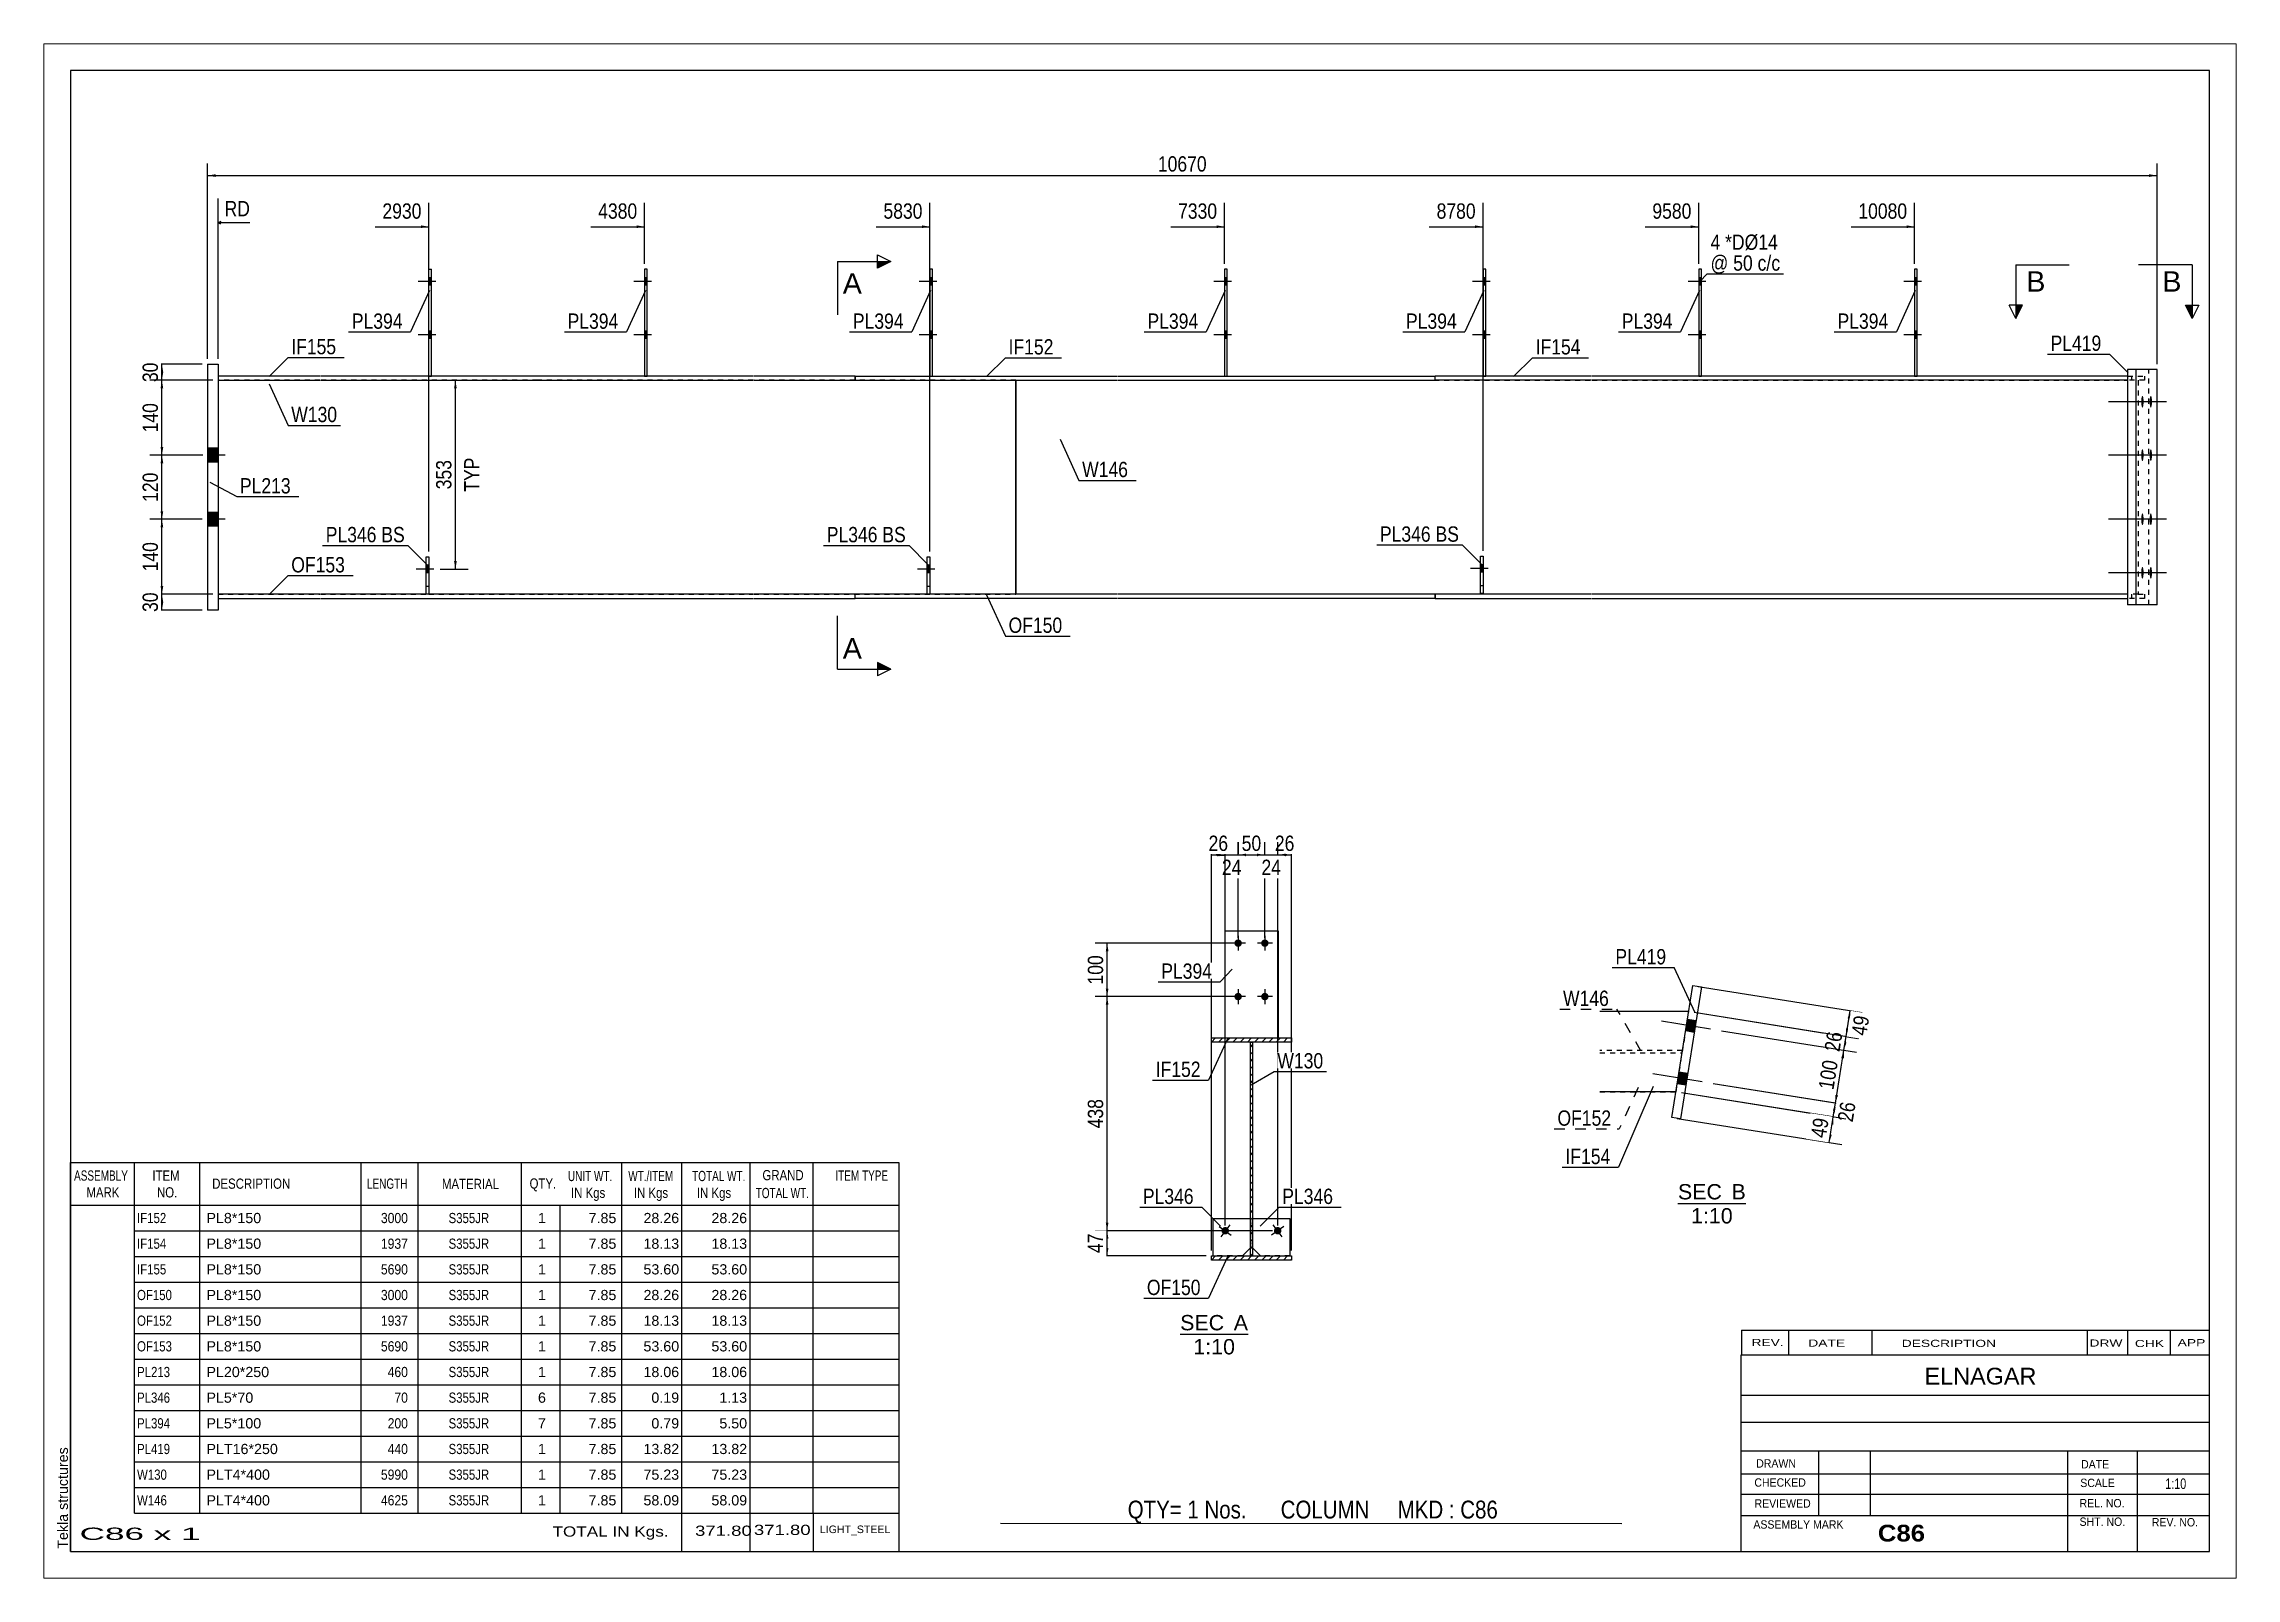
# Paper-space layout 'Layout1' of a CAD drawing. Header units: millimetres. Extents: x 0 to 410, y 0 to 287.
# The model-space entities are those that its viewports show. They can reach past a viewport. Long polylines and large blocks are cut down to what shows.
import ezdxf

# ---------------------------------------------------------------- set-up
doc = ezdxf.new("R2010")
doc.units = ezdxf.units.MM
doc.linetypes.add('DXK_LINE_DOT1', pattern=[1.8814, 0.9407, -0.9407])
doc.linetypes.add('DXK_LINE_DOT2', pattern=[3.9198, 1.9599, -1.9599])
doc.layers.add('Viewport layer', color=7, linetype='Continuous', plot=False)
doc.styles.add('Arial', font='ARIAL.TTF', dxfattribs={"height": 0.2})
doc.styles.add('Arial Bold', font='ARIALBD.TTF', dxfattribs={"height": 0.2})
doc.styles.add('Arial Narrow', font='ARIALN.TTF', dxfattribs={"height": 0.2})

# ---------------------------------------------------------------- blocks, each defined once
blk = doc.blocks.new('Unknown-624482281-1210')
at = {"color": 5, "linetype": 'Continuous'}
for p, q in [((72.89, 97.94), (-327.11, 97.94)), ((-327.11, 97.94), (-327.11, -179.06)), ((72.89, -179.06), (72.89, 97.94)), ((-327.11, -179.06), (72.89, -179.06))]:
    blk.add_line(p, q, dxfattribs=at)
at = {"color": 174, "linetype": 'Continuous', "style": 'Arial'}
blk.add_text('Tekla structures', height=1.9102, rotation=90, dxfattribs=at).set_placement((-327.61, -178.56))
blk = doc.blocks.new('Unknown-624482281-12 - 2804')
at = {"color": 1, "linetype": 'Continuous'}
blk.add_line((-119.6, -138.45), (-106.91, -138.45), dxfattribs=at)
at = {"color": 0, "linetype": 'Continuous'}
blk.add_wipeout([(-111.38, -137.7), (-111.38, -134.7), (-119.6, -134.7), (-119.6, -137.7)], dxfattribs=at)
blk.add_wipeout([(-106.91, -137.7), (-106.91, -134.7), (-109.58, -134.7), (-109.58, -137.7)], dxfattribs=at)
blk.add_wipeout([(-109.36, -142.2), (-109.36, -139.2), (-117.14, -139.2), (-117.14, -142.2)], dxfattribs=at)
at = {"color": 136, "linetype": 'Continuous', "style": 'Arial'}
for s, height, p in [('SEC', 2.865, (-119.6, -137.7)), ('A', 2.87, (-109.58, -137.7)), ('1:10', 2.865, (-117.14, -142.2))]:
    blk.add_text(s, height=height, dxfattribs=at).set_placement(p)
blk = doc.blocks.new('Unknown-624482281-13 - 3132')
at = {"color": 1, "linetype": 'Continuous'}
blk.add_line((-26.51, -113.96), (-13.82, -113.96), dxfattribs=at)
at = {"color": 0, "linetype": 'Continuous'}
blk.add_wipeout([(-18.29, -113.21), (-18.29, -110.21), (-26.51, -110.21), (-26.51, -113.21)], dxfattribs=at)
blk.add_wipeout([(-13.82, -113.21), (-13.82, -110.21), (-16.49, -110.21), (-16.49, -113.21)], dxfattribs=at)
blk.add_wipeout([(-16.27, -117.71), (-16.27, -114.71), (-24.06, -114.71), (-24.06, -117.71)], dxfattribs=at)
at = {"color": 136, "linetype": 'Continuous', "style": 'Arial'}
for s, height, p in [('SEC', 2.865, (-26.51, -113.21)), ('B', 2.87, (-16.49, -113.21)), ('1:10', 2.865, (-24.06, -117.71))]:
    blk.add_text(s, height=height, dxfattribs=at).set_placement(p)
blk = doc.blocks.new('Part-624482281-1561 - 1472')
at = {"color": 2, "linetype": 'Continuous'}
for p, q in [((-42.65, 0), (-71.9, 0)), ((-71.9, 0), (-71.9, -0.8)), ((-2.3, 0), (-42.55, 0)), ((38.05, 0), (-2.2, 0)), ((57.6, 0), (38.15, 0)), ((-71.9, -0.8), (-42.65, -0.8)), ((-42.55, -0.8), (-2.3, -0.8)), ((-2.2, -0.8), (38.05, -0.8)), ((38.15, -0.8), (57.6, -0.8))]:
    blk.add_line(p, q, dxfattribs=at)
at = {"color": 7, "linetype": 'DXK_LINE_DOT1'}
for p, q in [((58.37, -0.8), (58.37, 0)), ((59.54, 0), (60.76, 0)), ((60.76, 0), (60.76, -0.8)), ((60.76, -0.8), (57.6, -0.8))]:
    blk.add_line(p, q, dxfattribs=at)
blk = doc.blocks.new('Part-624482281-1495 - 1472')
at = {"color": 2, "linetype": 'Continuous'}
for p, q in [((-42.65, 40.8), (-71.9, 40.8)), ((-71.9, 40), (-71.9, 40.8)), ((-42.65, 40), (-71.9, 40)), ((-2.3, 40.8), (-42.55, 40.8)), ((-2.3, 40), (-42.55, 40)), ((38.05, 40.8), (-2.2, 40.8)), ((38.05, 40), (-2.2, 40)), ((57.6, 40.8), (38.15, 40.8)), ((57.6, 40), (38.15, 40))]:
    blk.add_line(p, q, dxfattribs=at)
at = {"color": 7, "linetype": 'DXK_LINE_DOT1'}
for p, q in [((57.6, 40.8), (60.76, 40.8)), ((60.76, 40), (57.6, 40)), ((58.37, 40), (58.37, 40.8)), ((60.76, 40.8), (60.76, 40))]:
    blk.add_line(p, q, dxfattribs=at)
blk = doc.blocks.new('Part-624482281-1843 - 1472')
at = {"color": 2, "linetype": 'Continuous'}
for p, q in [((-110.8, 60.8), (-111.3, 60.8)), ((-111.3, 60.8), (-111.3, 40.8)), ((-110.8, 40.8), (-110.8, 60.8))]:
    blk.add_line(p, q, dxfattribs=at)
at = {"color": 7, "linetype": 'DXK_LINE_DOT1'}
blk.add_line((-111.3, 40.8), (-110.8, 40.8), dxfattribs=at)
blk = doc.blocks.new('Bolt-624482281-1780 - 1472')
at = {"linetype": 'Continuous'}
blk.add_hatch(color=3, dxfattribs=at).paths.add_polyline_path([(-62.95, 4.1), (-62.95, 5.5), (-63.45, 5.5), (-63.45, 4.1)])
at = {"color": 3, "linetype": 'Continuous'}
for p, q in [((-62, 4.8), (-65.3, 4.8)), ((-62.95, 5.5), (-63.45, 5.5)), ((-62.95, 4.1), (-63.45, 4.1))]:
    blk.add_line(p, q, dxfattribs=at)
blk = doc.blocks.new('Part-624482281-1517 - 1472')
at = {"color": 2, "linetype": 'Continuous'}
for p, q in [((-280.5, 40.8), (-299.5, 40.8)), ((-299.5, 40), (-280.5, 40)), ((-239.8, 40.8), (-280.4, 40.8)), ((-280.4, 40), (-239.8, 40)), ((-199.45, 40.8), (-239.7, 40.8)), ((-239.7, 40), (-199.45, 40)), ((-180.35, 40.8), (-199.35, 40.8)), ((-199.35, 40), (-180.35, 40)), ((-180.35, 40), (-180.35, 40.8))]:
    blk.add_line(p, q, dxfattribs=at)
at = {"color": 7, "linetype": 'DXK_LINE_DOT1'}
blk.add_line((-299.5, 40.8), (-299.5, 40), dxfattribs=at)
blk = doc.blocks.new('Part-624482281-1539 - 1472')
at = {"color": 2, "linetype": 'Continuous'}
blk.add_line((-150.35, 0), (-150.35, 40), dxfattribs=at)
at = {"color": 7, "linetype": 'DXK_LINE_DOT1'}
for p, q in [((-150.35, 40), (-131.35, 40)), ((-131.25, 40), (-91, 40)), ((-90.9, 40), (-42.65, 40)), ((-42.55, 40), (-2.3, 40)), ((-2.2, 40), (38.05, 40)), ((38.15, 40), (57.6, 40)), ((59.54, 40), (59.54, 0)), ((-131.35, 0), (-150.35, 0)), ((-91, 0), (-131.25, 0)), ((-42.65, 0), (-90.9, 0)), ((-2.3, 0), (-42.55, 0)), ((38.05, 0), (-2.2, 0)), ((59.54, 0), (38.15, 0))]:
    blk.add_line(p, q, dxfattribs=at)
blk = doc.blocks.new('Part-624482281-1711 - 1472')
at = {"color": 2, "linetype": 'Continuous'}
for p, q in [((-260.6, 0), (-260.6, 7)), ((-260.6, 7), (-260.1, 7)), ((-260.1, 7), (-260.1, 0))]:
    blk.add_line(p, q, dxfattribs=at)
blk = doc.blocks.new('Part-624482281-1583 - 1472')
at = {"color": 2, "linetype": 'Continuous'}
for p, q in [((-280.5, 0), (-299.5, 0)), ((-239.8, 0), (-280.4, 0)), ((-199.45, 0), (-239.7, 0)), ((-180.35, 0), (-199.35, 0)), ((-180.35, -0.8), (-180.35, 0)), ((-299.5, -0.8), (-280.5, -0.8)), ((-280.4, -0.8), (-239.8, -0.8)), ((-239.7, -0.8), (-199.45, -0.8)), ((-199.35, -0.8), (-180.35, -0.8))]:
    blk.add_line(p, q, dxfattribs=at)
at = {"color": 7, "linetype": 'DXK_LINE_DOT1'}
blk.add_line((-299.5, 0), (-299.5, -0.8), dxfattribs=at)
blk = doc.blocks.new('Part-624482281-1598 - 1472')
at = {"color": 2, "linetype": 'Continuous'}
for p, q in [((-180.35, -0.8), (-180.35, 0)), ((-131.35, 0), (-180.35, 0)), ((-91, 0), (-131.25, 0)), ((-71.9, 0), (-90.9, 0)), ((-71.9, -0.8), (-71.9, 0)), ((-131.35, -0.8), (-180.35, -0.8)), ((-91, -0.8), (-131.25, -0.8)), ((-71.9, -0.8), (-90.9, -0.8))]:
    blk.add_line(p, q, dxfattribs=at)
blk = doc.blocks.new('Bolt-624482281-1779 - 1472')
at = {"linetype": 'Continuous'}
for points in [[(-110.8, 57.8), (-110.8, 59.2), (-111.3, 59.2), (-111.3, 57.8)], [(-110.8, 57.8), (-110.8, 59.2), (-111.3, 59.2), (-111.3, 57.8)], [(-110.8, 47.8), (-110.8, 49.2), (-111.3, 49.2), (-111.3, 47.8)], [(-110.8, 47.8), (-110.8, 49.2), (-111.3, 49.2), (-111.3, 47.8)]]:
    blk.add_hatch(color=3, dxfattribs=at).paths.add_polyline_path(points)
at = {"color": 3, "linetype": 'Continuous'}
for p, q in [((-110, 58.5), (-113.3, 58.5)), ((-110, 58.5), (-113.3, 58.5)), ((-110.8, 59.2), (-111.3, 59.2)), ((-110.8, 59.2), (-111.3, 59.2)), ((-110.8, 57.8), (-111.3, 57.8)), ((-110.8, 57.8), (-111.3, 57.8)), ((-110, 48.5), (-113.3, 48.5)), ((-110, 48.5), (-113.3, 48.5)), ((-110.8, 49.2), (-111.3, 49.2)), ((-110.8, 49.2), (-111.3, 49.2)), ((-110.8, 47.8), (-111.3, 47.8)), ((-110.8, 47.8), (-111.3, 47.8))]:
    blk.add_line(p, q, dxfattribs=at)
blk = doc.blocks.new('Part-624482281-1651 - 1472')
at = {"color": 2, "linetype": 'Continuous'}
for p, q in [((63.11, 42), (57.6, 42)), ((57.6, 42), (57.6, -2)), ((59.18, -2), (59.18, 42)), ((63.11, -2), (63.11, 42)), ((63.11, -2), (57.6, -2))]:
    blk.add_line(p, q, dxfattribs=at)
at = {"color": 7, "linetype": 'DXK_LINE_DOT1'}
blk.add_line((61.53, -2), (61.53, 42), dxfattribs=at)
blk = doc.blocks.new('Part-624482281-1681 - 1472')
at = {"color": 7, "linetype": 'DXK_LINE_DOT1'}
for p, q in [((-260.6, 0), (-260.6, 7)), ((-260.6, 7), (-260.1, 7)), ((-260.1, 7), (-260.1, 0)), ((-260.6, 1.5), (-260.1, 1.5)), ((-260.1, 0), (-260.6, 0))]:
    blk.add_line(p, q, dxfattribs=at)
blk = doc.blocks.new('Bolt-624482281-1776 - 1472')
at = {"linetype": 'Continuous'}
blk.add_hatch(color=3, dxfattribs=at).paths.add_polyline_path([(-166.4, 4), (-166.4, 5.4), (-166.9, 5.4), (-166.9, 4)])
at = {"color": 3, "linetype": 'Continuous'}
for p, q in [((-165.45, 4.7), (-168.75, 4.7)), ((-166.4, 5.4), (-166.9, 5.4)), ((-166.4, 4), (-166.9, 4))]:
    blk.add_line(p, q, dxfattribs=at)
blk = doc.blocks.new('Bolt-624482281-1712 - 1472')
at = {"linetype": 'Continuous'}
for points in [[(-62.45, 57.8), (-62.45, 59.2), (-62.95, 59.2), (-62.95, 57.8)], [(-62.45, 57.8), (-62.45, 59.2), (-62.95, 59.2), (-62.95, 57.8)], [(-62.45, 47.8), (-62.45, 49.2), (-62.95, 49.2), (-62.95, 47.8)], [(-62.45, 47.8), (-62.45, 49.2), (-62.95, 49.2), (-62.95, 47.8)]]:
    blk.add_hatch(color=3, dxfattribs=at).paths.add_polyline_path(points)
at = {"color": 3, "linetype": 'Continuous'}
for p, q in [((-61.65, 58.5), (-64.95, 58.5)), ((-61.65, 58.5), (-64.95, 58.5)), ((-62.45, 59.2), (-62.95, 59.2)), ((-62.45, 59.2), (-62.95, 59.2)), ((-62.45, 57.8), (-62.95, 57.8)), ((-62.45, 57.8), (-62.95, 57.8)), ((-61.65, 48.5), (-64.95, 48.5)), ((-61.65, 48.5), (-64.95, 48.5)), ((-62.45, 49.2), (-62.95, 49.2)), ((-62.45, 49.2), (-62.95, 49.2)), ((-62.45, 47.8), (-62.95, 47.8)), ((-62.45, 47.8), (-62.95, 47.8))]:
    blk.add_line(p, q, dxfattribs=at)
blk = doc.blocks.new('Part-624482281-1717 - 1472')
at = {"color": 2, "linetype": 'Continuous'}
for p, q in [((-62.45, 60.8), (-62.95, 60.8)), ((-62.95, 60.8), (-62.95, 40.8)), ((-62.45, 40.8), (-62.45, 60.8))]:
    blk.add_line(p, q, dxfattribs=at)
at = {"color": 7, "linetype": 'DXK_LINE_DOT1'}
blk.add_line((-62.95, 40.8), (-62.45, 40.8), dxfattribs=at)
blk = doc.blocks.new('Part-624482281-1838 - 1472')
at = {"color": 2, "linetype": 'Continuous'}
for p, q in [((-165.9, 60.8), (-166.4, 60.8)), ((-166.4, 60.8), (-166.4, 40.8)), ((-165.9, 40.8), (-165.9, 60.8))]:
    blk.add_line(p, q, dxfattribs=at)
at = {"color": 7, "linetype": 'DXK_LINE_DOT1'}
blk.add_line((-166.4, 40.8), (-165.9, 40.8), dxfattribs=at)
blk = doc.blocks.new('Bolt-624482281-1781 - 1472')
at = {"color": 3, "linetype": 'DXK_LINE_DOT2'}
for p, q in [((-62, 4.8), (-65.3, 4.8)), ((-62.95, 5.5), (-63.45, 5.5)), ((-62.95, 4.1), (-63.45, 4.1))]:
    blk.add_line(p, q, dxfattribs=at)
blk = doc.blocks.new('Bolt-624482281-1723 - 1472')
at = {"color": 3, "linetype": 'DXK_LINE_DOT2'}
for p, q in [((-259.15, 4.7), (-262.45, 4.7)), ((-260.1, 5.4), (-260.6, 5.4)), ((-260.1, 4), (-260.6, 4))]:
    blk.add_line(p, q, dxfattribs=at)
blk = doc.blocks.new('Bolt-624482281-1724 - 1472')
at = {"linetype": 'Continuous'}
blk.add_hatch(color=3, dxfattribs=at).paths.add_polyline_path([(-260.1, 4), (-260.1, 5.4), (-260.6, 5.4), (-260.6, 4)])
at = {"color": 3, "linetype": 'Continuous'}
for p, q in [((-259.15, 4.7), (-262.45, 4.7)), ((-260.1, 5.4), (-260.6, 5.4)), ((-260.1, 4), (-260.6, 4))]:
    blk.add_line(p, q, dxfattribs=at)
blk = doc.blocks.new('Part-624482281-1789 - 1472')
at = {"color": 7, "linetype": 'DXK_LINE_DOT1'}
for p, q in [((-280.5, 40), (-299.5, 40)), ((-299.5, 40), (-299.5, 0)), ((-239.8, 40), (-280.4, 40)), ((-199.45, 40), (-239.7, 40)), ((-150.35, 40), (-199.35, 40)), ((-299.5, 0), (-280.5, 0)), ((-280.4, 0), (-260.6, 0)), ((-260.1, 0), (-239.8, 0)), ((-239.7, 0), (-199.45, 0)), ((-199.35, 0), (-150.35, 0))]:
    blk.add_line(p, q, dxfattribs=at)
at = {"color": 2, "linetype": 'Continuous'}
blk.add_line((-150.35, 40), (-150.35, 0), dxfattribs=at)
blk = doc.blocks.new('Bolt-624482281-1725 - 1472')
at = {"linetype": 'Continuous'}
for points in [[(-259.6, 57.8), (-259.6, 59.2), (-260.1, 59.2), (-260.1, 57.8)], [(-259.6, 57.8), (-259.6, 59.2), (-260.1, 59.2), (-260.1, 57.8)], [(-259.6, 47.8), (-259.6, 49.2), (-260.1, 49.2), (-260.1, 47.8)], [(-259.6, 47.8), (-259.6, 49.2), (-260.1, 49.2), (-260.1, 47.8)]]:
    blk.add_hatch(color=3, dxfattribs=at).paths.add_polyline_path(points)
at = {"color": 3, "linetype": 'Continuous'}
for p, q in [((-258.8, 58.5), (-262.1, 58.5)), ((-258.8, 58.5), (-262.1, 58.5)), ((-259.6, 59.2), (-260.1, 59.2)), ((-259.6, 59.2), (-260.1, 59.2)), ((-259.6, 57.8), (-260.1, 57.8)), ((-259.6, 57.8), (-260.1, 57.8)), ((-258.8, 48.5), (-262.1, 48.5)), ((-258.8, 48.5), (-262.1, 48.5)), ((-259.6, 49.2), (-260.1, 49.2)), ((-259.6, 49.2), (-260.1, 49.2)), ((-259.6, 47.8), (-260.1, 47.8)), ((-259.6, 47.8), (-260.1, 47.8))]:
    blk.add_line(p, q, dxfattribs=at)
blk = doc.blocks.new('Part-624482281-1754 - 1472')
at = {"color": 2, "linetype": 'Continuous'}
for p, q in [((-260.1, 40.8), (-260.1, 60.8)), ((-260.1, 60.8), (-259.6, 60.8)), ((-259.6, 40.8), (-259.6, 60.8))]:
    blk.add_line(p, q, dxfattribs=at)
at = {"color": 7, "linetype": 'DXK_LINE_DOT1'}
blk.add_line((-260.1, 40.8), (-259.6, 40.8), dxfattribs=at)
blk = doc.blocks.new('Bolt-624482281-1760 - 1472')
at = {"linetype": 'Continuous'}
for points in [[(-219.25, 57.8), (-219.25, 59.2), (-219.75, 59.2), (-219.75, 57.8)], [(-219.25, 57.8), (-219.25, 59.2), (-219.75, 59.2), (-219.75, 57.8)], [(-219.25, 47.8), (-219.25, 49.2), (-219.75, 49.2), (-219.75, 47.8)], [(-219.25, 47.8), (-219.25, 49.2), (-219.75, 49.2), (-219.75, 47.8)]]:
    blk.add_hatch(color=3, dxfattribs=at).paths.add_polyline_path(points)
at = {"color": 3, "linetype": 'Continuous'}
for p, q in [((-218.45, 58.5), (-221.75, 58.5)), ((-218.45, 58.5), (-221.75, 58.5)), ((-219.25, 59.2), (-219.75, 59.2)), ((-219.25, 59.2), (-219.75, 59.2)), ((-219.25, 57.8), (-219.75, 57.8)), ((-219.25, 57.8), (-219.75, 57.8)), ((-218.45, 48.5), (-221.75, 48.5)), ((-218.45, 48.5), (-221.75, 48.5)), ((-219.25, 49.2), (-219.75, 49.2)), ((-219.25, 49.2), (-219.75, 49.2)), ((-219.25, 47.8), (-219.75, 47.8)), ((-219.25, 47.8), (-219.75, 47.8))]:
    blk.add_line(p, q, dxfattribs=at)
blk = doc.blocks.new('Part-624482281-1765 - 1472')
at = {"color": 2, "linetype": 'Continuous'}
for p, q in [((-219.25, 60.8), (-219.75, 60.8)), ((-219.75, 60.8), (-219.75, 40.8)), ((-219.25, 40.8), (-219.25, 60.8))]:
    blk.add_line(p, q, dxfattribs=at)
at = {"color": 7, "linetype": 'DXK_LINE_DOT1'}
blk.add_line((-219.75, 40.8), (-219.25, 40.8), dxfattribs=at)
blk = doc.blocks.new('Bolt-624482281-1777 - 1472')
at = {"color": 3, "linetype": 'DXK_LINE_DOT2'}
for p, q in [((-165.45, 4.7), (-168.75, 4.7)), ((-166.4, 5.4), (-166.9, 5.4)), ((-166.4, 4), (-166.9, 4))]:
    blk.add_line(p, q, dxfattribs=at)
blk = doc.blocks.new('Bolt-624482281-1778 - 1472')
at = {"linetype": 'Continuous'}
for points in [[(-165.9, 57.8), (-165.9, 59.2), (-166.4, 59.2), (-166.4, 57.8)], [(-165.9, 57.8), (-165.9, 59.2), (-166.4, 59.2), (-166.4, 57.8)], [(-165.9, 47.8), (-165.9, 49.2), (-166.4, 49.2), (-166.4, 47.8)], [(-165.9, 47.8), (-165.9, 49.2), (-166.4, 49.2), (-166.4, 47.8)]]:
    blk.add_hatch(color=3, dxfattribs=at).paths.add_polyline_path(points)
at = {"color": 3, "linetype": 'Continuous'}
for p, q in [((-165.1, 58.5), (-168.4, 58.5)), ((-165.1, 58.5), (-168.4, 58.5)), ((-165.9, 59.2), (-166.4, 59.2)), ((-165.9, 59.2), (-166.4, 59.2)), ((-165.9, 57.8), (-166.4, 57.8)), ((-165.9, 57.8), (-166.4, 57.8)), ((-165.1, 48.5), (-168.4, 48.5)), ((-165.1, 48.5), (-168.4, 48.5)), ((-165.9, 49.2), (-166.4, 49.2)), ((-165.9, 49.2), (-166.4, 49.2)), ((-165.9, 47.8), (-166.4, 47.8)), ((-165.9, 47.8), (-166.4, 47.8))]:
    blk.add_line(p, q, dxfattribs=at)
blk = doc.blocks.new('Part-624482281-1853 - 1472')
at = {"color": 7, "linetype": 'DXK_LINE_DOT1'}
for p, q in [((-63.45, 0.1), (-63.45, 7.1)), ((-63.45, 7.1), (-62.95, 7.1)), ((-62.95, 7.1), (-62.95, 0.1)), ((-62.95, 0.1), (-63.45, 0.1))]:
    blk.add_line(p, q, dxfattribs=at)
blk = doc.blocks.new('Bolt-624482281-1782 - 1472')
at = {"linetype": 'Continuous'}
for points in [[(18.25, 57.8), (18.25, 59.2), (17.75, 59.2), (17.75, 57.8)], [(18.25, 57.8), (18.25, 59.2), (17.75, 59.2), (17.75, 57.8)], [(18.25, 47.8), (18.25, 49.2), (17.75, 49.2), (17.75, 47.8)], [(18.25, 47.8), (18.25, 49.2), (17.75, 49.2), (17.75, 47.8)]]:
    blk.add_hatch(color=3, dxfattribs=at).paths.add_polyline_path(points)
at = {"color": 3, "linetype": 'Continuous'}
for p, q in [((19.05, 58.5), (15.75, 58.5)), ((19.05, 58.5), (15.75, 58.5)), ((18.25, 59.2), (17.75, 59.2)), ((18.25, 59.2), (17.75, 59.2)), ((18.25, 57.8), (17.75, 57.8)), ((18.25, 57.8), (17.75, 57.8)), ((19.05, 48.5), (15.75, 48.5)), ((19.05, 48.5), (15.75, 48.5)), ((18.25, 49.2), (17.75, 49.2)), ((18.25, 49.2), (17.75, 49.2)), ((18.25, 47.8), (17.75, 47.8)), ((18.25, 47.8), (17.75, 47.8))]:
    blk.add_line(p, q, dxfattribs=at)
blk = doc.blocks.new('Bolt-624482281-1783 - 1472')
at = {"linetype": 'Continuous'}
for points in [[(-299.5, 24.7), (-299.5, 27.3), (-301.5, 27.3), (-301.5, 24.7)], [(-299.5, 24.7), (-299.5, 27.3), (-301.5, 27.3), (-301.5, 24.7)], [(-299.5, 12.7), (-299.5, 15.3), (-301.5, 15.3), (-301.5, 12.7)], [(-299.5, 12.7), (-299.5, 15.3), (-301.5, 15.3), (-301.5, 12.7)]]:
    blk.add_hatch(color=3, dxfattribs=at).paths.add_polyline_path(points)
at = {"color": 3, "linetype": 'Continuous'}
for p, q in [((-299.5, 27.3), (-301.5, 27.3)), ((-299.5, 27.3), (-301.5, 27.3)), ((-298.2, 26), (-301.5, 26)), ((-298.2, 26), (-301.5, 26)), ((-299.5, 24.7), (-301.5, 24.7)), ((-299.5, 24.7), (-301.5, 24.7)), ((-299.5, 15.3), (-301.5, 15.3)), ((-299.5, 15.3), (-301.5, 15.3)), ((-298.2, 14), (-301.5, 14)), ((-298.2, 14), (-301.5, 14)), ((-299.5, 12.7), (-301.5, 12.7)), ((-299.5, 12.7), (-301.5, 12.7))]:
    blk.add_line(p, q, dxfattribs=at)
blk = doc.blocks.new('Bolt-624482281-1784 - 1472')
at = {"linetype": 'Continuous'}
for points in [[(60.14, 36), (60.15, 36.23), (60.16, 36.45), (60.18, 36.65), (60.22, 36.82), (60.25, 36.95), (60.29, 37.05), (60.34, 37.09), (60.38, 37.09), (60.43, 37.05), (60.47, 36.95), (60.51, 36.82), (60.54, 36.65), (60.56, 36.45), (60.58, 36.23), (60.58, 36), (60.58, 35.77), (60.56, 35.55), (60.54, 35.35), (60.51, 35.18), (60.47, 35.05), (60.43, 34.95), (60.38, 34.91), (60.34, 34.91), (60.29, 34.95), (60.25, 35.05), (60.22, 35.18), (60.18, 35.35), (60.16, 35.55), (60.15, 35.77)], [(61.71, 36), (61.72, 36.23), (61.73, 36.45), (61.76, 36.65), (61.79, 36.82), (61.82, 36.95), (61.86, 37.05), (61.91, 37.09), (61.96, 37.09), (62, 37.05), (62.04, 36.95), (62.08, 36.82), (62.11, 36.65), (62.13, 36.45), (62.15, 36.23), (62.15, 36), (62.15, 35.77), (62.13, 35.55), (62.11, 35.35), (62.08, 35.18), (62.04, 35.05), (62, 34.95), (61.96, 34.91), (61.91, 34.91), (61.86, 34.95), (61.82, 35.05), (61.79, 35.18), (61.76, 35.35), (61.73, 35.55), (61.72, 35.77)], [(60.14, 26), (60.15, 26.23), (60.16, 26.45), (60.18, 26.65), (60.22, 26.82), (60.25, 26.95), (60.29, 27.05), (60.34, 27.09), (60.38, 27.09), (60.43, 27.05), (60.47, 26.95), (60.51, 26.82), (60.54, 26.65), (60.56, 26.45), (60.58, 26.23), (60.58, 26), (60.58, 25.77), (60.56, 25.55), (60.54, 25.35), (60.51, 25.18), (60.47, 25.05), (60.43, 24.95), (60.38, 24.91), (60.34, 24.91), (60.29, 24.95), (60.25, 25.05), (60.22, 25.18), (60.18, 25.35), (60.16, 25.55), (60.15, 25.77)], [(61.71, 26), (61.72, 26.23), (61.73, 26.45), (61.76, 26.65), (61.79, 26.82), (61.82, 26.95), (61.86, 27.05), (61.91, 27.09), (61.96, 27.09), (62, 27.05), (62.04, 26.95), (62.08, 26.82), (62.11, 26.65), (62.13, 26.45), (62.15, 26.23), (62.15, 26), (62.15, 25.77), (62.13, 25.55), (62.11, 25.35), (62.08, 25.18), (62.04, 25.05), (62, 24.95), (61.96, 24.91), (61.91, 24.91), (61.86, 24.95), (61.82, 25.05), (61.79, 25.18), (61.76, 25.35), (61.73, 25.55), (61.72, 25.77)], [(60.14, 14), (60.15, 14.23), (60.16, 14.45), (60.18, 14.65), (60.22, 14.82), (60.25, 14.95), (60.29, 15.05), (60.34, 15.09), (60.38, 15.09), (60.43, 15.05), (60.47, 14.95), (60.51, 14.82), (60.54, 14.65), (60.56, 14.45), (60.58, 14.23), (60.58, 14), (60.58, 13.77), (60.56, 13.55), (60.54, 13.35), (60.51, 13.18), (60.47, 13.05), (60.43, 12.95), (60.38, 12.91), (60.34, 12.91), (60.29, 12.95), (60.25, 13.05), (60.22, 13.18), (60.18, 13.35), (60.16, 13.55), (60.15, 13.77)], [(61.71, 14), (61.72, 14.23), (61.73, 14.45), (61.76, 14.65), (61.79, 14.82), (61.82, 14.95), (61.86, 15.05), (61.91, 15.09), (61.96, 15.09), (62, 15.05), (62.04, 14.95), (62.08, 14.82), (62.11, 14.65), (62.13, 14.45), (62.15, 14.23), (62.15, 14), (62.15, 13.77), (62.13, 13.55), (62.11, 13.35), (62.08, 13.18), (62.04, 13.05), (62, 12.95), (61.96, 12.91), (61.91, 12.91), (61.86, 12.95), (61.82, 13.05), (61.79, 13.18), (61.76, 13.35), (61.73, 13.55), (61.72, 13.77)], [(60.14, 4), (60.15, 4.23), (60.16, 4.45), (60.18, 4.65), (60.22, 4.82), (60.25, 4.95), (60.29, 5.05), (60.34, 5.09), (60.38, 5.09), (60.43, 5.05), (60.47, 4.95), (60.51, 4.82), (60.54, 4.65), (60.56, 4.45), (60.58, 4.23), (60.58, 4), (60.58, 3.77), (60.56, 3.55), (60.54, 3.35), (60.51, 3.18), (60.47, 3.05), (60.43, 2.95), (60.38, 2.91), (60.34, 2.91), (60.29, 2.95), (60.25, 3.05), (60.22, 3.18), (60.18, 3.35), (60.16, 3.55), (60.15, 3.77)], [(61.71, 4), (61.72, 4.23), (61.73, 4.45), (61.76, 4.65), (61.79, 4.82), (61.82, 4.95), (61.86, 5.05), (61.91, 5.09), (61.96, 5.09), (62, 5.05), (62.04, 4.95), (62.08, 4.82), (62.11, 4.65), (62.13, 4.45), (62.15, 4.23), (62.15, 4), (62.15, 3.77), (62.13, 3.55), (62.11, 3.35), (62.08, 3.18), (62.04, 3.05), (62, 2.95), (61.96, 2.91), (61.91, 2.91), (61.86, 2.95), (61.82, 3.05), (61.79, 3.18), (61.76, 3.35), (61.73, 3.55), (61.72, 3.77)]]:
    blk.add_hatch(color=3, dxfattribs=at).paths.add_polyline_path(points)
at = {"color": 3, "linetype": 'Continuous'}
for p, q in [((63.27, 36), (54.04, 36)), ((64.84, 36), (55.61, 36)), ((63.27, 26), (54.04, 26)), ((64.84, 26), (55.61, 26)), ((63.27, 14), (54.04, 14)), ((64.84, 14), (55.61, 14)), ((63.27, 4), (54.04, 4)), ((64.84, 4), (55.61, 4))]:
    blk.add_line(p, q, dxfattribs=at)
blk = doc.blocks.new('Part-624482281-1811 - 1472')
at = {"color": 2, "linetype": 'Continuous'}
for p, q in [((-166.9, 0), (-166.9, 7)), ((-166.9, 7), (-166.4, 7)), ((-166.4, 7), (-166.4, 0))]:
    blk.add_line(p, q, dxfattribs=at)
at = {"color": 7, "linetype": 'DXK_LINE_DOT1'}
blk.add_line((-166.9, 1.5), (-166.4, 1.5), dxfattribs=at)
blk = doc.blocks.new('Part-624482281-1833 - 1472')
at = {"color": 7, "linetype": 'DXK_LINE_DOT1'}
for p, q in [((-166.9, 0), (-166.9, 7)), ((-166.9, 7), (-166.4, 7)), ((-166.4, 7), (-166.4, 0))]:
    blk.add_line(p, q, dxfattribs=at)
blk = doc.blocks.new('Part-624482281-1848 - 1472')
at = {"color": 2, "linetype": 'Continuous'}
for p, q in [((-63.45, 0.1), (-63.45, 7.1)), ((-63.45, 7.1), (-62.95, 7.1)), ((-62.95, 7.1), (-62.95, 0.1)), ((-62.95, 0.1), (-63.45, 0.1))]:
    blk.add_line(p, q, dxfattribs=at)
at = {"color": 7, "linetype": 'DXK_LINE_DOT1'}
blk.add_line((-63.45, 1.6), (-62.95, 1.6), dxfattribs=at)
blk = doc.blocks.new('Part-624482281-1858 - 1472')
at = {"color": 2, "linetype": 'Continuous'}
for p, q in [((18.25, 60.8), (17.75, 60.8)), ((17.75, 60.8), (17.75, 40.8)), ((18.25, 40.8), (18.25, 60.8))]:
    blk.add_line(p, q, dxfattribs=at)
at = {"color": 7, "linetype": 'DXK_LINE_DOT1'}
blk.add_line((17.75, 40.8), (18.25, 40.8), dxfattribs=at)
blk = doc.blocks.new('Part-624482281-1887 - 1472')
at = {"color": 2, "linetype": 'Continuous'}
for p, q in [((-301.5, 43), (-299.5, 43)), ((-301.5, 43), (-301.5, -3)), ((-299.5, 43), (-299.5, -3)), ((-299.5, -3), (-301.5, -3))]:
    blk.add_line(p, q, dxfattribs=at)
blk = doc.blocks.new('Part-624482281-1892 - 1472')
at = {"color": 2, "linetype": 'Continuous'}
for p, q in [((-180.35, 40.8), (-131.35, 40.8)), ((-180.35, 40.8), (-180.35, 40)), ((-180.35, 40), (-131.35, 40)), ((-131.25, 40.8), (-91, 40.8)), ((-131.25, 40), (-91, 40)), ((-90.9, 40.8), (-71.9, 40.8)), ((-90.9, 40), (-71.9, 40)), ((-71.9, 40), (-71.9, 40.8))]:
    blk.add_line(p, q, dxfattribs=at)
blk = doc.blocks.new('Part-624482281-4608 - 1472')
at = {"color": 2, "linetype": 'Continuous'}
for p, q in [((-22.1, 60.8), (-22.6, 60.8)), ((-22.6, 60.8), (-22.6, 40.8)), ((-22.1, 40.8), (-22.1, 60.8))]:
    blk.add_line(p, q, dxfattribs=at)
at = {"color": 7, "linetype": 'DXK_LINE_DOT1'}
blk.add_line((-22.6, 40.8), (-22.1, 40.8), dxfattribs=at)
blk = doc.blocks.new('Bolt-624482281-4609 - 1472')
at = {"linetype": 'Continuous'}
for points in [[(-22.1, 57.8), (-22.1, 59.2), (-22.6, 59.2), (-22.6, 57.8)], [(-22.1, 57.8), (-22.1, 59.2), (-22.6, 59.2), (-22.6, 57.8)], [(-22.1, 47.8), (-22.1, 49.2), (-22.6, 49.2), (-22.6, 47.8)], [(-22.1, 47.8), (-22.1, 49.2), (-22.6, 49.2), (-22.6, 47.8)]]:
    blk.add_hatch(color=3, dxfattribs=at).paths.add_polyline_path(points)
at = {"color": 3, "linetype": 'Continuous'}
for p, q in [((-21.3, 58.5), (-24.6, 58.5)), ((-21.3, 58.5), (-24.6, 58.5)), ((-22.1, 59.2), (-22.6, 59.2)), ((-22.1, 59.2), (-22.6, 59.2)), ((-22.1, 57.8), (-22.6, 57.8)), ((-22.1, 57.8), (-22.6, 57.8)), ((-21.3, 48.5), (-24.6, 48.5)), ((-21.3, 48.5), (-24.6, 48.5)), ((-22.1, 49.2), (-22.6, 49.2)), ((-22.1, 49.2), (-22.6, 49.2)), ((-22.1, 47.8), (-22.6, 47.8)), ((-22.1, 47.8), (-22.6, 47.8))]:
    blk.add_line(p, q, dxfattribs=at)
blk = doc.blocks.new('Part-624482281-2821 - 2804')
at = {"color": 2, "linetype": 'Continuous'}
for p, q in [((-113.46, -116.78), (-106.46, -116.78)), ((-113.46, -116.78), (-113.46, -123.78)), ((-106.46, -122.28), (-107.96, -123.78))]:
    blk.add_line(p, q, dxfattribs=at)
at = {"color": 7, "linetype": 'DXK_LINE_DOT1'}
for p, q in [((-106.46, -116.78), (-106.46, -122.28)), ((-107.96, -123.78), (-113.46, -123.78))]:
    blk.add_line(p, q, dxfattribs=at)
blk = doc.blocks.new('Part-624482281-2806 - 2804')
at = {"linetype": 'Continuous'}
h = blk.add_hatch(dxfattribs=at)
h.set_pattern_fill('', scale=0.3, style=0, pattern_type=0)
h.set_pattern_definition([(45, (-113.7631, -124.5784), (-0.67352, 0.67352), [])])
h.paths.add_polyline_path([(-113.76, -123.78), (-113.76, -124.58), (-98.76, -124.58), (-98.76, -123.78)])
at = {"color": 2, "linetype": 'Continuous'}
for p, q in [((-113.76, -124.58), (-113.76, -123.78)), ((-113.76, -123.78), (-98.76, -123.78)), ((-98.76, -124.58), (-113.76, -124.58)), ((-98.76, -123.78), (-98.76, -124.58))]:
    blk.add_line(p, q, dxfattribs=at)
blk = doc.blocks.new('Part-624482281-2846 - 2804')
at = {"linetype": 'Continuous'}
h = blk.add_hatch(dxfattribs=at)
h.set_pattern_fill('', scale=0.3, style=0, pattern_type=0)
h.set_pattern_definition([(45, (-106.4631, -123.7784), (-0.67352, 0.67352), [])])
h.paths.add_polyline_path([(-106.46, -83.78), (-106.46, -123.78), (-106.06, -123.78), (-106.06, -83.78)])
at = {"color": 2, "linetype": 'Continuous'}
for p, q in [((-106.46, -123.78), (-106.46, -83.78)), ((-106.46, -83.78), (-106.06, -83.78)), ((-106.06, -83.78), (-106.06, -123.78)), ((-106.06, -123.78), (-106.46, -123.78))]:
    blk.add_line(p, q, dxfattribs=at)
blk = doc.blocks.new('Part-624482281-2813 - 2804')
at = {"linetype": 'Continuous'}
h = blk.add_hatch(dxfattribs=at)
h.set_pattern_fill('', scale=0.3, style=0, pattern_type=0)
h.set_pattern_definition([(45, (-113.7631, -83.7784), (-0.67352, 0.67352), [])])
h.paths.add_polyline_path([(-113.76, -82.98), (-113.76, -83.78), (-98.76, -83.78), (-98.76, -82.98)])
at = {"color": 2, "linetype": 'Continuous'}
for p, q in [((-113.76, -83.78), (-113.76, -82.98)), ((-113.76, -82.98), (-98.76, -82.98)), ((-98.76, -83.78), (-113.76, -83.78)), ((-98.76, -82.98), (-98.76, -83.78))]:
    blk.add_line(p, q, dxfattribs=at)
blk = doc.blocks.new('Part-624482281-2820 - 2804')
at = {"color": 2, "linetype": 'Continuous'}
for p, q in [((-111.26, -62.98), (-101.26, -62.98)), ((-111.26, -62.98), (-111.26, -82.98)), ((-101.26, -62.98), (-101.26, -82.98))]:
    blk.add_line(p, q, dxfattribs=at)
at = {"color": 7, "linetype": 'DXK_LINE_DOT1'}
blk.add_line((-111.26, -82.98), (-101.26, -82.98), dxfattribs=at)
blk = doc.blocks.new('Part-624482281-2824 - 2804')
at = {"color": 2, "linetype": 'Continuous'}
for p, q in [((-106.06, -116.78), (-99.06, -116.78)), ((-99.06, -116.78), (-99.06, -123.78)), ((-104.56, -123.78), (-106.06, -122.28))]:
    blk.add_line(p, q, dxfattribs=at)
at = {"color": 7, "linetype": 'DXK_LINE_DOT1'}
for p, q in [((-106.06, -122.28), (-106.06, -116.78)), ((-99.06, -123.78), (-104.56, -123.78))]:
    blk.add_line(p, q, dxfattribs=at)
blk = doc.blocks.new('Bolt-624482281-2849 - 2804')
at = {"linetype": 'Continuous'}
for points in [[(-108.06, -65.28, -1), (-109.46, -65.28, -1)], [(-103.06, -65.28, -1), (-104.46, -65.28, -1)], [(-108.06, -75.28, -1), (-109.46, -75.28, -1)], [(-103.06, -75.28, -1), (-104.46, -75.28, -1)]]:
    blk.add_hatch(color=3, dxfattribs=at).paths.add_polyline_path(points)
at = {"color": 3, "linetype": 'Continuous'}
for p, q in [((-107.36, -65.28), (-110.16, -65.28)), ((-108.76, -63.88), (-108.76, -66.68)), ((-102.36, -65.28), (-105.16, -65.28)), ((-103.76, -63.88), (-103.76, -66.68)), ((-107.36, -75.28), (-110.16, -75.28)), ((-108.76, -73.88), (-108.76, -76.68)), ((-102.36, -75.28), (-105.16, -75.28)), ((-103.76, -73.88), (-103.76, -76.68))]:
    blk.add_line(p, q, dxfattribs=at)
blk = doc.blocks.new('Bolt-624482281-2850 - 2804')
at = {"linetype": 'Continuous'}
blk.add_hatch(color=3, dxfattribs=at).paths.add_polyline_path([(-110.75, -118.51, -1), (-111.58, -119.64, -1)])
at = {"color": 3, "linetype": 'Continuous'}
for p, q in [((-112.29, -118.25), (-110.03, -119.9)), ((-110.34, -117.95), (-111.99, -120.21))]:
    blk.add_line(p, q, dxfattribs=at)
blk = doc.blocks.new('Bolt-624482281-2853 - 2804')
at = {"linetype": 'Continuous'}
blk.add_hatch(color=3, dxfattribs=at).paths.add_polyline_path([(-100.95, -119.64, -1), (-101.78, -118.51, -1)])
at = {"color": 3, "linetype": 'Continuous'}
for p, q in [((-100.23, -118.25), (-102.49, -119.9)), ((-100.54, -120.21), (-102.19, -117.95))]:
    blk.add_line(p, q, dxfattribs=at)
blk = doc.blocks.new('Part-624482281-3137 - 3132')
at = {"color": 7, "linetype": 'DXK_LINE_DOT1'}
for p, q in [((-24.46, -78.07), (-41.09, -78.07)), ((-26.85, -93.07), (-24.46, -78.07)), ((-41.09, -93.07), (-26.85, -93.07))]:
    blk.add_line(p, q, dxfattribs=at)
blk = doc.blocks.new('Part-624482281-3139 - 3132')
at = {"color": 7, "linetype": 'DXK_LINE_DOT1'}
for p, q in [((-25.69, -85.37), (-41.09, -85.37)), ((-41.09, -85.77), (-25.69, -85.77)), ((-25.69, -85.77), (-25.69, -85.37))]:
    blk.add_line(p, q, dxfattribs=at)
blk = doc.blocks.new('Part-624482281-3144 - 3132')
at = {"color": 2, "linetype": 'Continuous'}
for p, q in [((-24.46, -78.07), (-41.09, -78.07)), ((-26.85, -93.07), (-41.09, -93.07))]:
    blk.add_line(p, q, dxfattribs=at)
blk = doc.blocks.new('Part-624482281-3165 - 3132')
at = {"color": 2, "linetype": 'Continuous'}
for p, q in [((-27.62, -97.91), (-23.69, -73.22)), ((-22.11, -73.47), (-26.04, -98.16)), ((-23.69, -73.22), (-22.11, -73.47)), ((-26.04, -98.16), (-27.62, -97.91))]:
    blk.add_line(p, q, dxfattribs=at)
blk = doc.blocks.new('Bolt-624482281-3194 - 3132')
at = {"linetype": 'Continuous'}
for points in [[(-23.46, -81.97), (-23.12, -79.79), (-24.7, -79.54), (-25.04, -81.71)], [(-23.46, -81.97), (-23.12, -79.79), (-24.7, -79.54), (-25.04, -81.71)], [(-23.46, -81.97), (-23.12, -79.79), (-24.7, -79.54), (-25.04, -81.71)], [(-23.46, -81.97), (-23.12, -79.79), (-24.7, -79.54), (-25.04, -81.71)], [(-25.03, -91.84), (-24.69, -89.67), (-26.27, -89.42), (-26.62, -91.59)], [(-25.03, -91.84), (-24.69, -89.67), (-26.27, -89.42), (-26.62, -91.59)], [(-25.03, -91.84), (-24.69, -89.67), (-26.27, -89.42), (-26.62, -91.59)], [(-25.03, -91.84), (-24.69, -89.67), (-26.27, -89.42), (-26.62, -91.59)]]:
    blk.add_hatch(color=3, dxfattribs=at).paths.add_polyline_path(points)
at = {"color": 3, "linetype": 'Continuous'}
for p, q in [((-20.39, -81.34), (-29.61, -79.87)), ((-20.39, -81.34), (-29.61, -79.87)), ((-20.39, -81.34), (-29.61, -79.87)), ((-20.39, -81.34), (-29.61, -79.87)), ((-23.46, -81.97), (-25.04, -81.71)), ((-23.46, -81.97), (-25.04, -81.71)), ((-23.46, -81.97), (-25.04, -81.71)), ((-23.46, -81.97), (-25.04, -81.71)), ((-23.12, -79.79), (-24.7, -79.54)), ((-23.12, -79.79), (-24.7, -79.54)), ((-23.12, -79.79), (-24.7, -79.54)), ((-23.12, -79.79), (-24.7, -79.54)), ((-21.96, -91.22), (-31.18, -89.75)), ((-21.96, -91.22), (-31.18, -89.75)), ((-21.96, -91.22), (-31.18, -89.75)), ((-21.96, -91.22), (-31.18, -89.75)), ((-24.69, -89.67), (-26.27, -89.42)), ((-24.69, -89.67), (-26.27, -89.42)), ((-24.69, -89.67), (-26.27, -89.42)), ((-24.69, -89.67), (-26.27, -89.42)), ((-25.03, -91.84), (-26.62, -91.59)), ((-25.03, -91.84), (-26.62, -91.59)), ((-25.03, -91.84), (-26.62, -91.59)), ((-25.03, -91.84), (-26.62, -91.59))]:
    blk.add_line(p, q, dxfattribs=at)
blk = doc.blocks.new('StraightDimension-624482281-5183 - 1472')
at = {"linetype": 'Continuous'}
blk.add_hatch(color=7, dxfattribs=at).paths.add_polyline_path([(-64.45, 68.98), (-62.95, 68.73), (-64.45, 68.48)])
at = {"color": 7, "linetype": 'Continuous'}
for p, q in [((-62.95, 8.1), (-62.95, 73.23)), ((-73.01, 68.73), (-62.95, 68.73))]:
    blk.add_line(p, q, dxfattribs=at)
at = {"color": 0}
blk.add_wipeout([(-63.73, 69.63), (-63.73, 73.83), (-72.24, 73.83), (-72.24, 69.63)], dxfattribs=at)
at = {"color": 3, "style": 'Arial Narrow'}
blk.add_text('8780', height=2.863, dxfattribs=at).set_placement((-71.64, 70.23))
blk = doc.blocks.new('StraightDimension-624482281-3989 - 1472')
at = {"linetype": 'Continuous'}
for points in [[(-255.39, 38.5), (-255.14, 40), (-254.89, 38.5)], [(-254.89, 6.2), (-255.14, 4.7), (-255.39, 6.2)]]:
    blk.add_hatch(color=7, dxfattribs=at).paths.add_polyline_path(points)
at = {"color": 7, "linetype": 'Continuous'}
for p, q in [((-258.02, 40), (-252.74, 40)), ((-255.14, 4.7), (-255.14, 40)), ((-258.02, 4.7), (-252.74, 4.7))]:
    blk.add_line(p, q, dxfattribs=at)
at = {"color": 0}
blk.add_wipeout([(-255.29, 25.69), (-259.49, 25.69), (-259.49, 19.01), (-255.29, 19.01)], dxfattribs=at)
at = {"color": 0, "linetype": 'Continuous'}
blk.add_wipeout([(-250.04, 26.14), (-254.24, 26.14), (-254.24, 18.56), (-250.04, 18.56)], dxfattribs=at)
at = {"color": 3, "style": 'Arial Narrow'}
blk.add_text('353', height=2.863, rotation=90.0002, dxfattribs=at).set_placement((-255.89, 19.61))
at = {"color": 3, "linetype": 'Continuous', "style": 'Arial Narrow'}
blk.add_text('TYP', height=2.863, rotation=90.0002, dxfattribs=at).set_placement((-250.64, 19.16))
blk = doc.blocks.new('StraightDimension-624482281-4172 - 1472')
at = {"linetype": 'Continuous'}
for points in [[(-310.28, 41.5), (-310.03, 43), (-309.78, 41.5)], [(-309.78, 41.5), (-310.03, 40), (-310.28, 41.5)]]:
    blk.add_hatch(color=7, dxfattribs=at).paths.add_polyline_path(points)
at = {"color": 7, "linetype": 'Continuous'}
for p, q in [((-302.5, 43), (-312.28, 43)), ((-310.03, 40), (-310.03, 43)), ((-300.5, 40), (-312.28, 40))]:
    blk.add_line(p, q, dxfattribs=at)
at = {"color": 0}
blk.add_wipeout([(-310.18, 43.93), (-314.38, 43.93), (-314.38, 39.07), (-310.18, 39.07)], dxfattribs=at)
at = {"color": 3, "style": 'Arial Narrow'}
blk.add_text('30', height=2.863, rotation=90.0002, dxfattribs=at).set_placement((-310.78, 39.67))
blk = doc.blocks.new('StraightDimension-624482281-4173 - 1472')
at = {"linetype": 'Continuous'}
for points in [[(-310.28, 38.5), (-310.03, 40), (-309.78, 38.5)], [(-309.78, 27.5), (-310.03, 26), (-310.28, 27.5)]]:
    blk.add_hatch(color=7, dxfattribs=at).paths.add_polyline_path(points)
at = {"color": 7, "linetype": 'Continuous'}
for p, q in [((-300.5, 40), (-312.28, 40)), ((-310.03, 26), (-310.03, 40)), ((-302.35, 26), (-312.28, 26))]:
    blk.add_line(p, q, dxfattribs=at)
at = {"color": 0}
blk.add_wipeout([(-310.18, 36.34), (-314.38, 36.34), (-314.38, 29.66), (-310.18, 29.66)], dxfattribs=at)
at = {"color": 3, "style": 'Arial Narrow'}
blk.add_text('140', height=2.863, rotation=90.0002, dxfattribs=at).set_placement((-310.78, 30.26))
blk = doc.blocks.new('StraightDimension-624482281-4174 - 1472')
at = {"linetype": 'Continuous'}
for points in [[(-310.28, 24.5), (-310.03, 26), (-309.78, 24.5)], [(-309.78, 15.5), (-310.03, 14), (-310.28, 15.5)]]:
    blk.add_hatch(color=7, dxfattribs=at).paths.add_polyline_path(points)
at = {"color": 7, "linetype": 'Continuous'}
for p, q in [((-302.35, 26), (-312.28, 26)), ((-310.03, 14), (-310.03, 26)), ((-302.5, 14), (-312.28, 14))]:
    blk.add_line(p, q, dxfattribs=at)
at = {"color": 0}
blk.add_wipeout([(-310.18, 23.34), (-314.38, 23.34), (-314.38, 16.66), (-310.18, 16.66)], dxfattribs=at)
at = {"color": 3, "style": 'Arial Narrow'}
blk.add_text('120', height=2.863, rotation=90.0002, dxfattribs=at).set_placement((-310.78, 17.26))
blk = doc.blocks.new('StraightDimension-624482281-4175 - 1472')
at = {"linetype": 'Continuous'}
for points in [[(-310.28, 12.5), (-310.03, 14), (-309.78, 12.5)], [(-309.78, 1.5), (-310.03, 0), (-310.28, 1.5)]]:
    blk.add_hatch(color=7, dxfattribs=at).paths.add_polyline_path(points)
at = {"color": 7, "linetype": 'Continuous'}
for p, q in [((-302.5, 14), (-312.28, 14)), ((-310.03, 0), (-310.03, 14)), ((-300.5, 0), (-312.28, 0))]:
    blk.add_line(p, q, dxfattribs=at)
at = {"color": 0}
blk.add_wipeout([(-310.18, 10.34), (-314.38, 10.34), (-314.38, 3.66), (-310.18, 3.66)], dxfattribs=at)
at = {"color": 3, "style": 'Arial Narrow'}
blk.add_text('140', height=2.863, rotation=90.0002, dxfattribs=at).set_placement((-310.78, 4.26))
blk = doc.blocks.new('StraightDimension-624482281-4176 - 1472')
at = {"linetype": 'Continuous'}
for points in [[(-310.28, -1.5), (-310.03, 0), (-309.78, -1.5)], [(-309.78, -1.5), (-310.03, -3), (-310.28, -1.5)]]:
    blk.add_hatch(color=7, dxfattribs=at).paths.add_polyline_path(points)
at = {"color": 7, "linetype": 'Continuous'}
for p, q in [((-300.5, 0), (-312.28, 0)), ((-310.03, -3), (-310.03, 0)), ((-302.5, -3), (-312.28, -3))]:
    blk.add_line(p, q, dxfattribs=at)
at = {"color": 0}
blk.add_wipeout([(-310.18, 0.93), (-314.38, 0.93), (-314.38, -3.93), (-310.18, -3.93)], dxfattribs=at)
at = {"color": 3, "style": 'Arial Narrow'}
blk.add_text('30', height=2.863, rotation=90.0002, dxfattribs=at).set_placement((-310.78, -3.33))
blk = doc.blocks.new('StraightDimension-624482281-4223 - 1472')
at = {"linetype": 'Continuous'}
for points in [[(-300, 78.05), (-301.5, 78.3), (-300, 78.55)], [(61.61, 78.55), (63.11, 78.3), (61.61, 78.05)]]:
    blk.add_hatch(color=7, dxfattribs=at).paths.add_polyline_path(points)
at = {"color": 7, "linetype": 'Continuous'}
for p, q in [((-301.5, 44), (-301.5, 80.55)), ((-301.5, 78.3), (63.11, 78.3)), ((63.11, 43), (63.11, 80.55))]:
    blk.add_line(p, q, dxfattribs=at)
at = {"color": 0}
blk.add_wipeout([(-114.02, 78.45), (-114.02, 82.65), (-124.37, 82.65), (-124.37, 78.45)], dxfattribs=at)
at = {"color": 3, "style": 'Arial Narrow'}
blk.add_text('10670', height=2.863, dxfattribs=at).set_placement((-123.77, 79.05))
blk = doc.blocks.new('StraightDimension-624482281-5181 - 1472')
at = {"linetype": 'Continuous'}
blk.add_hatch(color=7, dxfattribs=at).paths.add_polyline_path([(16.25, 68.98), (17.75, 68.73), (16.25, 68.48)])
at = {"color": 7, "linetype": 'Continuous'}
for p, q in [((17.75, 61.8), (17.75, 73.23)), ((5.86, 68.73), (17.75, 68.73))]:
    blk.add_line(p, q, dxfattribs=at)
at = {"color": 0}
blk.add_wipeout([(16.97, 69.63), (16.97, 73.83), (6.63, 73.83), (6.63, 69.63)], dxfattribs=at)
at = {"color": 3, "style": 'Arial Narrow'}
blk.add_text('10080', height=2.863, dxfattribs=at).set_placement((7.23, 70.23))
blk = doc.blocks.new('StraightDimension-624482281-5182 - 1472')
at = {"linetype": 'Continuous'}
blk.add_hatch(color=7, dxfattribs=at).paths.add_polyline_path([(-24.1, 68.98), (-22.6, 68.73), (-24.1, 68.48)])
at = {"color": 7, "linetype": 'Continuous'}
for p, q in [((-22.6, 61.8), (-22.6, 73.23)), ((-32.66, 68.73), (-22.6, 68.73))]:
    blk.add_line(p, q, dxfattribs=at)
at = {"color": 0}
blk.add_wipeout([(-23.38, 69.63), (-23.38, 73.83), (-31.89, 73.83), (-31.89, 69.63)], dxfattribs=at)
at = {"color": 3, "style": 'Arial Narrow'}
blk.add_text('9580', height=2.863, dxfattribs=at).set_placement((-31.29, 70.23))
blk = doc.blocks.new('StraightDimension-624482281-5184 - 1472')
at = {"linetype": 'Continuous'}
blk.add_hatch(color=7, dxfattribs=at).paths.add_polyline_path([(-112.8, 68.98), (-111.3, 68.73), (-112.8, 68.48)])
at = {"color": 7, "linetype": 'Continuous'}
for p, q in [((-111.3, 61.8), (-111.3, 73.23)), ((-121.36, 68.73), (-111.3, 68.73))]:
    blk.add_line(p, q, dxfattribs=at)
at = {"color": 0}
blk.add_wipeout([(-112.08, 69.63), (-112.08, 73.83), (-120.59, 73.83), (-120.59, 69.63)], dxfattribs=at)
at = {"color": 3, "style": 'Arial Narrow'}
blk.add_text('7330', height=2.863, dxfattribs=at).set_placement((-119.99, 70.23))
blk = doc.blocks.new('StraightDimension-624482281-5185 - 1472')
at = {"linetype": 'Continuous'}
blk.add_hatch(color=7, dxfattribs=at).paths.add_polyline_path([(-167.9, 68.98), (-166.4, 68.73), (-167.9, 68.48)])
at = {"color": 7, "linetype": 'Continuous'}
for p, q in [((-166.4, 8), (-166.4, 73.23)), ((-176.46, 68.73), (-166.4, 68.73))]:
    blk.add_line(p, q, dxfattribs=at)
at = {"color": 0}
blk.add_wipeout([(-167.18, 69.63), (-167.18, 73.83), (-175.69, 73.83), (-175.69, 69.63)], dxfattribs=at)
at = {"color": 3, "style": 'Arial Narrow'}
blk.add_text('5830', height=2.863, dxfattribs=at).set_placement((-175.09, 70.23))
blk = doc.blocks.new('StraightDimension-624482281-5186 - 1472')
at = {"linetype": 'Continuous'}
blk.add_hatch(color=7, dxfattribs=at).paths.add_polyline_path([(-221.25, 68.98), (-219.75, 68.73), (-221.25, 68.48)])
at = {"color": 7, "linetype": 'Continuous'}
for p, q in [((-219.75, 61.8), (-219.75, 73.23)), ((-229.81, 68.73), (-219.75, 68.73))]:
    blk.add_line(p, q, dxfattribs=at)
at = {"color": 0}
blk.add_wipeout([(-220.53, 69.63), (-220.53, 73.83), (-229.04, 73.83), (-229.04, 69.63)], dxfattribs=at)
at = {"color": 3, "style": 'Arial Narrow'}
blk.add_text('4380', height=2.863, dxfattribs=at).set_placement((-228.44, 70.23))
blk = doc.blocks.new('StraightDimension-624482281-5187 - 1472')
at = {"linetype": 'Continuous'}
blk.add_hatch(color=7, dxfattribs=at).paths.add_polyline_path([(-261.6, 68.98), (-260.1, 68.73), (-261.6, 68.48)])
at = {"color": 7, "linetype": 'Continuous'}
for p, q in [((-260.1, 8), (-260.1, 73.23)), ((-270.16, 68.73), (-260.1, 68.73))]:
    blk.add_line(p, q, dxfattribs=at)
at = {"color": 0, "linetype": 'Continuous'}
blk.add_wipeout([(-292.97, 70.08), (-292.97, 74.28), (-298.91, 74.28), (-298.91, 70.08)], dxfattribs=at)
at = {"color": 7, "linetype": 'Continuous'}
for p, q in [((-299.5, 44), (-299.5, 73.98)), ((-299, 69.73), (-299.5, 69.48)), ((-299, 69.23), (-299.5, 69.48)), ((-293.57, 69.48), (-299.5, 69.48))]:
    blk.add_line(p, q, dxfattribs=at)
at = {"color": 3, "linetype": 'Continuous', "style": 'Arial Narrow'}
blk.add_text('RD', height=2.863, dxfattribs=at).set_placement((-298.31, 70.68))
at = {"color": 0}
blk.add_wipeout([(-260.87, 69.63), (-260.87, 73.83), (-269.39, 73.83), (-269.39, 69.63)], dxfattribs=at)
at = {"color": 3, "style": 'Arial Narrow'}
blk.add_text('2930', height=2.863, dxfattribs=at).set_placement((-268.79, 70.23))
blk = doc.blocks.new('StraightDimension-624482281-2981 - 2804')
at = {"linetype": 'Continuous'}
for points in [[(-107.26, -49.03), (-108.76, -48.78), (-107.26, -48.53)], [(-105.26, -48.53), (-103.76, -48.78), (-105.26, -49.03)]]:
    blk.add_hatch(color=7, dxfattribs=at).paths.add_polyline_path(points)
at = {"color": 7, "linetype": 'Continuous'}
for p, q in [((-108.76, -64.28), (-108.76, -46.53)), ((-108.76, -48.78), (-103.76, -48.78)), ((-103.76, -64.28), (-103.76, -46.53))]:
    blk.add_line(p, q, dxfattribs=at)
at = {"color": 0}
blk.add_wipeout([(-103.83, -48.63), (-103.83, -44.43), (-108.69, -44.43), (-108.69, -48.63)], dxfattribs=at)
at = {"color": 3, "style": 'Arial Narrow'}
blk.add_text('50', height=2.863, dxfattribs=at).set_placement((-108.09, -48.03))
blk = doc.blocks.new('StraightDimension-624482281-2979 - 2804')
at = {"linetype": 'Continuous'}
for points in [[(-99.86, -49.03), (-101.36, -48.78), (-99.86, -48.53)], [(-100.26, -48.53), (-98.76, -48.78), (-100.26, -49.03)]]:
    blk.add_hatch(color=7, dxfattribs=at).paths.add_polyline_path(points)
at = {"color": 7, "linetype": 'Continuous'}
for p, q in [((-101.36, -118.08), (-101.36, -46.53)), ((-101.36, -48.78), (-98.76, -48.78)), ((-98.76, -122.78), (-98.76, -46.53))]:
    blk.add_line(p, q, dxfattribs=at)
at = {"color": 0}
blk.add_wipeout([(-97.63, -48.63), (-97.63, -44.43), (-102.49, -44.43), (-102.49, -48.63)], dxfattribs=at)
at = {"color": 3, "style": 'Arial Narrow'}
blk.add_text('26', height=2.863, dxfattribs=at).set_placement((-101.89, -48.03))
blk = doc.blocks.new('StraightDimension-624482281-2980 - 2804')
at = {"linetype": 'Continuous'}
for points in [[(-105.26, -48.53), (-103.76, -48.78), (-105.26, -49.03)], [(-99.86, -49.03), (-101.36, -48.78), (-99.86, -48.53)]]:
    blk.add_hatch(color=7, dxfattribs=at).paths.add_polyline_path(points)
at = {"color": 7, "linetype": 'Continuous'}
for p, q in [((-103.76, -64.28), (-103.76, -46.38)), ((-103.76, -48.78), (-101.36, -48.78)), ((-101.36, -118.08), (-101.36, -46.38))]:
    blk.add_line(p, q, dxfattribs=at)
at = {"color": 0}
blk.add_wipeout([(-100.13, -53.13), (-100.13, -48.93), (-104.99, -48.93), (-104.99, -53.13)], dxfattribs=at)
at = {"color": 3, "style": 'Arial Narrow'}
blk.add_text('24', height=2.863, dxfattribs=at).set_placement((-104.39, -52.53))
blk = doc.blocks.new('StraightDimension-624482281-2982 - 2804')
at = {"linetype": 'Continuous'}
for points in [[(-112.66, -48.53), (-111.16, -48.78), (-112.66, -49.03)], [(-107.26, -49.03), (-108.76, -48.78), (-107.26, -48.53)]]:
    blk.add_hatch(color=7, dxfattribs=at).paths.add_polyline_path(points)
at = {"color": 7, "linetype": 'Continuous'}
for p, q in [((-111.16, -118.08), (-111.16, -46.38)), ((-111.16, -48.78), (-108.76, -48.78)), ((-108.76, -64.28), (-108.76, -46.38))]:
    blk.add_line(p, q, dxfattribs=at)
at = {"color": 0}
blk.add_wipeout([(-107.53, -53.13), (-107.53, -48.93), (-112.39, -48.93), (-112.39, -53.13)], dxfattribs=at)
at = {"color": 3, "style": 'Arial Narrow'}
blk.add_text('24', height=2.863, dxfattribs=at).set_placement((-111.79, -52.53))
blk = doc.blocks.new('StraightDimension-624482281-2983 - 2804')
at = {"linetype": 'Continuous'}
for points in [[(-112.26, -49.03), (-113.76, -48.78), (-112.26, -48.53)], [(-112.66, -48.53), (-111.16, -48.78), (-112.66, -49.03)]]:
    blk.add_hatch(color=7, dxfattribs=at).paths.add_polyline_path(points)
at = {"color": 7, "linetype": 'Continuous'}
for p, q in [((-113.76, -122.78), (-113.76, -46.53)), ((-113.76, -48.78), (-111.16, -48.78)), ((-111.16, -118.08), (-111.16, -46.53))]:
    blk.add_line(p, q, dxfattribs=at)
at = {"color": 0}
blk.add_wipeout([(-110.03, -48.63), (-110.03, -44.43), (-114.89, -44.43), (-114.89, -48.63)], dxfattribs=at)
at = {"color": 3, "style": 'Arial Narrow'}
blk.add_text('26', height=2.863, dxfattribs=at).set_placement((-114.29, -48.03))
blk = doc.blocks.new('StraightDimension-624482281-3000 - 2804')
at = {"linetype": 'Continuous'}
for points in [[(-133.51, -66.78), (-133.26, -65.28), (-133.01, -66.78)], [(-133.01, -73.78), (-133.26, -75.28), (-133.51, -73.78)]]:
    blk.add_hatch(color=7, dxfattribs=at).paths.add_polyline_path(points)
at = {"color": 7, "linetype": 'Continuous'}
for p, q in [((-109.76, -65.28), (-135.51, -65.28)), ((-133.26, -75.28), (-133.26, -65.28)), ((-109.76, -75.28), (-135.51, -75.28))]:
    blk.add_line(p, q, dxfattribs=at)
at = {"color": 0}
blk.add_wipeout([(-133.41, -66.94), (-137.61, -66.94), (-137.61, -73.62), (-133.41, -73.62)], dxfattribs=at)
at = {"color": 3, "style": 'Arial Narrow'}
blk.add_text('100', height=2.863, rotation=90.0002, dxfattribs=at).set_placement((-134.01, -73.02))
blk = doc.blocks.new('StraightDimension-624482281-3001 - 2804')
at = {"linetype": 'Continuous'}
for points in [[(-133.51, -76.78), (-133.26, -75.28), (-133.01, -76.78)], [(-133.01, -117.58), (-133.26, -119.08), (-133.51, -117.58)]]:
    blk.add_hatch(color=7, dxfattribs=at).paths.add_polyline_path(points)
at = {"color": 7, "linetype": 'Continuous'}
for p, q in [((-109.76, -75.28), (-135.51, -75.28)), ((-133.26, -119.08), (-133.26, -75.28)), ((-102.36, -119.08), (-135.51, -119.08))]:
    blk.add_line(p, q, dxfattribs=at)
at = {"color": 0}
blk.add_wipeout([(-133.41, -93.84), (-137.61, -93.84), (-137.61, -100.52), (-133.41, -100.52)], dxfattribs=at)
at = {"color": 3, "style": 'Arial Narrow'}
blk.add_text('438', height=2.863, rotation=90.0002, dxfattribs=at).set_placement((-134.01, -99.92))
blk = doc.blocks.new('StraightDimension-624482281-3002 - 2804')
at = {"linetype": 'Continuous'}
for points in [[(-133.51, -120.58), (-133.26, -119.08), (-133.01, -120.58)], [(-133.01, -122.28), (-133.26, -123.78), (-133.51, -122.28)]]:
    blk.add_hatch(color=7, dxfattribs=at).paths.add_polyline_path(points)
at = {"color": 7, "linetype": 'Continuous'}
for p, q in [((-102.36, -119.08), (-135.51, -119.08)), ((-133.26, -123.78), (-133.26, -119.08)), ((-114.76, -123.78), (-135.51, -123.78))]:
    blk.add_line(p, q, dxfattribs=at)
at = {"color": 0}
blk.add_wipeout([(-133.41, -119), (-137.61, -119), (-137.61, -123.86), (-133.41, -123.86)], dxfattribs=at)
at = {"color": 3, "style": 'Arial Narrow'}
blk.add_text('47', height=2.863, rotation=90.0002, dxfattribs=at).set_placement((-134.01, -123.26))
blk = doc.blocks.new('StraightDimension-624482281-3771 - 3132')
at = {"linetype": 'Continuous'}
for points in [[(4.45, -84.18), (4.93, -82.74), (4.94, -84.26)], [(5.01, -83.86), (4.52, -85.3), (4.51, -83.78)]]:
    blk.add_hatch(color=7, dxfattribs=at).paths.add_polyline_path(points)
at = {"color": 7, "linetype": 'Continuous'}
for p, q in [((-23.48, -78.22), (7.3, -83.12)), ((-18.35, -81.66), (6.89, -85.68)), ((4.52, -85.3), (4.93, -82.74))]:
    blk.add_line(p, q, dxfattribs=at)
at = {"color": 0}
blk.add_wipeout([(4.96, -81.6), (0.81, -80.94), (0.05, -85.74), (4.2, -86.4)], dxfattribs=at)
at = {"color": 3, "style": 'Arial Narrow'}
blk.add_text('26', height=2.863, rotation=80.9647, dxfattribs=at).set_placement((3.7, -85.71))
blk = doc.blocks.new('StraightDimension-624482281-3770 - 3132')
at = {"linetype": 'Continuous'}
for points in [[(5.22, -79.34), (5.7, -77.9), (5.71, -79.42)], [(5.41, -81.3), (4.93, -82.74), (4.92, -81.22)]]:
    blk.add_hatch(color=7, dxfattribs=at).paths.add_polyline_path(points)
at = {"color": 7, "linetype": 'Continuous'}
for p, q in [((-22.71, -73.38), (7.92, -78.25)), ((4.93, -82.74), (5.7, -77.9)), ((-23.48, -78.22), (7.15, -83.09))]:
    blk.add_line(p, q, dxfattribs=at)
at = {"color": 0}
blk.add_wipeout([(9.99, -78.6), (5.85, -77.94), (5.08, -82.74), (9.23, -83.4)], dxfattribs=at)
at = {"color": 3, "style": 'Arial Narrow'}
blk.add_text('49', height=2.863, rotation=80.9647, dxfattribs=at).set_placement((8.73, -82.71))
blk = doc.blocks.new('StraightDimension-624482281-3772 - 3132')
at = {"linetype": 'Continuous'}
for points in [[(4.04, -86.74), (4.52, -85.3), (4.54, -86.82)], [(3.44, -93.74), (2.95, -95.18), (2.94, -93.66)]]:
    blk.add_hatch(color=7, dxfattribs=at).paths.add_polyline_path(points)
at = {"color": 7, "linetype": 'Continuous'}
for p, q in [((-18.35, -81.66), (6.89, -85.68)), ((2.95, -95.18), (4.52, -85.3)), ((-19.92, -91.54), (5.32, -95.55))]:
    blk.add_line(p, q, dxfattribs=at)
at = {"color": 0}
blk.add_wipeout([(4.12, -86.92), (-0.03, -86.26), (-1.08, -92.86), (3.07, -93.52)], dxfattribs=at)
at = {"color": 3, "style": 'Arial Narrow'}
blk.add_text('100', height=2.863, rotation=80.9647, dxfattribs=at).set_placement((2.57, -92.83))
blk = doc.blocks.new('StraightDimension-624482281-3773 - 3132')
at = {"linetype": 'Continuous'}
for points in [[(2.47, -96.62), (2.95, -95.18), (2.97, -96.7)], [(3.03, -96.3), (2.55, -97.74), (2.54, -96.22)]]:
    blk.add_hatch(color=7, dxfattribs=at).paths.add_polyline_path(points)
at = {"color": 7, "linetype": 'Continuous'}
for p, q in [((-25.86, -93.22), (4.77, -98.09)), ((-19.92, -91.54), (5.18, -95.53)), ((2.55, -97.74), (2.95, -95.18))]:
    blk.add_line(p, q, dxfattribs=at)
at = {"color": 0}
blk.add_wipeout([(7.43, -94.74), (3.28, -94.08), (2.52, -98.88), (6.66, -99.54)], dxfattribs=at)
at = {"color": 3, "style": 'Arial Narrow'}
blk.add_text('26', height=2.863, rotation=80.9647, dxfattribs=at).set_placement((6.17, -98.85))
blk = doc.blocks.new('StraightDimension-624482281-3774 - 3132')
at = {"linetype": 'Continuous'}
for points in [[(2.06, -99.18), (2.55, -97.74), (2.56, -99.26)], [(2.26, -101.14), (1.78, -102.58), (1.76, -101.06)]]:
    blk.add_hatch(color=7, dxfattribs=at).paths.add_polyline_path(points)
at = {"color": 7, "linetype": 'Continuous'}
for p, q in [((-25.86, -93.22), (4.92, -98.12)), ((-26.63, -98.07), (4.15, -102.96)), ((1.78, -102.58), (2.55, -97.74))]:
    blk.add_line(p, q, dxfattribs=at)
at = {"color": 0}
blk.add_wipeout([(2.39, -97.74), (-1.75, -97.08), (-2.52, -101.88), (1.63, -102.54)], dxfattribs=at)
at = {"color": 3, "style": 'Arial Narrow'}
blk.add_text('49', height=2.863, rotation=80.9647, dxfattribs=at).set_placement((1.13, -101.85))
blk = doc.blocks.new('CBS_BOM-624482281-5372')
at = {"color": 7, "linetype": 'Continuous'}
for p, q in [((-327.14, -114.29), (-327.14, -106.29)), ((-327.14, -106.29), (-172.22, -106.29)), ((-315.14, -114.29), (-315.14, -106.29)), ((-302.95, -114.29), (-302.95, -106.29)), ((-272.79, -114.29), (-272.79, -106.29)), ((-262.11, -114.29), (-262.11, -106.29)), ((-242.79, -114.29), (-242.79, -106.29)), ((-223.99, -114.29), (-223.99, -106.29)), ((-212.78, -114.29), (-212.78, -106.29)), ((-199.99, -114.29), (-199.99, -106.29)), ((-188.24, -114.29), (-188.24, -106.29)), ((-172.22, -106.3), (-172.22, -114.28)), ((-327.14, -114.29), (-172.22, -114.29)), ((-327.14, -119.09), (-327.14, -114.29)), ((-315.14, -119.09), (-315.14, -114.29)), ((-302.95, -119.09), (-302.95, -114.29)), ((-272.79, -119.09), (-272.79, -114.29)), ((-262.11, -119.09), (-262.11, -114.29)), ((-242.79, -119.09), (-242.79, -114.29)), ((-235.53, -119.09), (-235.53, -114.29)), ((-223.99, -119.09), (-223.99, -114.29)), ((-212.78, -119.09), (-212.78, -114.29)), ((-199.99, -119.09), (-199.99, -114.29)), ((-188.22, -119.09), (-188.22, -114.29)), ((-172.22, -114.3), (-172.22, -119.09)), ((-327.14, -123.89), (-327.14, -119.09)), ((-315.14, -119.09), (-172.22, -119.09)), ((-315.14, -123.89), (-315.14, -119.09)), ((-302.95, -123.89), (-302.95, -119.09)), ((-272.79, -123.89), (-272.79, -119.09)), ((-262.11, -123.89), (-262.11, -119.09)), ((-242.79, -123.89), (-242.79, -119.09)), ((-235.53, -123.89), (-235.53, -119.09)), ((-223.99, -123.89), (-223.99, -119.09)), ((-212.78, -123.89), (-212.78, -119.09)), ((-199.99, -123.89), (-199.99, -119.09)), ((-188.22, -123.89), (-188.22, -119.09)), ((-172.22, -119.1), (-172.22, -123.89)), ((-327.14, -128.69), (-327.14, -123.89)), ((-315.14, -123.89), (-172.22, -123.89)), ((-315.14, -128.69), (-315.14, -123.89)), ((-302.95, -128.69), (-302.95, -123.89)), ((-272.79, -128.69), (-272.79, -123.89)), ((-262.11, -128.69), (-262.11, -123.89)), ((-242.79, -128.69), (-242.79, -123.89)), ((-235.53, -128.69), (-235.53, -123.89)), ((-223.99, -128.69), (-223.99, -123.89)), ((-212.78, -128.69), (-212.78, -123.89)), ((-199.99, -128.69), (-199.99, -123.89)), ((-188.22, -128.69), (-188.22, -123.89)), ((-172.22, -123.9), (-172.22, -128.69)), ((-327.14, -133.49), (-327.14, -128.69)), ((-315.14, -128.69), (-172.22, -128.69)), ((-315.14, -133.49), (-315.14, -128.69)), ((-302.95, -133.49), (-302.95, -128.69)), ((-272.79, -133.49), (-272.79, -128.69)), ((-262.11, -133.49), (-262.11, -128.69)), ((-242.79, -133.49), (-242.79, -128.69)), ((-235.53, -133.49), (-235.53, -128.69)), ((-223.99, -133.49), (-223.99, -128.69)), ((-212.78, -133.49), (-212.78, -128.69)), ((-199.99, -133.49), (-199.99, -128.69)), ((-188.22, -133.49), (-188.22, -128.69)), ((-172.22, -128.7), (-172.22, -133.49)), ((-327.14, -138.29), (-327.14, -133.49)), ((-315.14, -133.49), (-172.22, -133.49)), ((-315.14, -138.29), (-315.14, -133.49)), ((-302.95, -138.29), (-302.95, -133.49)), ((-272.79, -138.29), (-272.79, -133.49)), ((-262.11, -138.29), (-262.11, -133.49)), ((-242.79, -138.29), (-242.79, -133.49)), ((-235.53, -138.29), (-235.53, -133.49)), ((-223.99, -138.29), (-223.99, -133.49)), ((-212.78, -138.29), (-212.78, -133.49)), ((-199.99, -138.29), (-199.99, -133.49)), ((-188.22, -138.29), (-188.22, -133.49)), ((-172.22, -133.5), (-172.22, -138.29)), ((-327.14, -143.09), (-327.14, -138.29)), ((-315.14, -138.29), (-172.22, -138.29)), ((-315.14, -143.09), (-315.14, -138.29)), ((-302.95, -143.09), (-302.95, -138.29)), ((-272.79, -143.09), (-272.79, -138.29)), ((-262.11, -143.09), (-262.11, -138.29)), ((-242.79, -143.09), (-242.79, -138.29)), ((-235.53, -143.09), (-235.53, -138.29)), ((-223.99, -143.09), (-223.99, -138.29)), ((-212.78, -143.09), (-212.78, -138.29)), ((-199.99, -143.09), (-199.99, -138.29)), ((-188.22, -143.09), (-188.22, -138.29)), ((-172.22, -138.3), (-172.22, -143.09)), ((-327.14, -147.89), (-327.14, -143.09)), ((-315.14, -143.09), (-172.22, -143.09)), ((-315.14, -147.89), (-315.14, -143.09)), ((-302.95, -147.89), (-302.95, -143.09)), ((-272.79, -147.89), (-272.79, -143.09)), ((-262.11, -147.89), (-262.11, -143.09)), ((-242.79, -147.89), (-242.79, -143.09)), ((-235.53, -147.89), (-235.53, -143.09)), ((-223.99, -147.89), (-223.99, -143.09)), ((-212.78, -147.89), (-212.78, -143.09)), ((-199.99, -147.89), (-199.99, -143.09)), ((-188.22, -147.89), (-188.22, -143.09)), ((-172.22, -143.1), (-172.22, -147.89)), ((-327.14, -152.69), (-327.14, -147.89)), ((-315.14, -147.89), (-172.22, -147.89)), ((-315.14, -152.69), (-315.14, -147.89)), ((-302.95, -152.69), (-302.95, -147.89)), ((-272.79, -152.69), (-272.79, -147.89)), ((-262.11, -152.69), (-262.11, -147.89)), ((-242.79, -152.69), (-242.79, -147.89)), ((-235.53, -152.69), (-235.53, -147.89)), ((-223.99, -152.69), (-223.99, -147.89)), ((-212.78, -152.69), (-212.78, -147.89)), ((-199.99, -152.69), (-199.99, -147.89)), ((-188.22, -152.69), (-188.22, -147.89)), ((-172.22, -147.9), (-172.22, -152.69)), ((-327.14, -157.49), (-327.14, -152.69)), ((-315.14, -152.69), (-172.22, -152.69)), ((-315.14, -157.49), (-315.14, -152.69)), ((-302.95, -157.49), (-302.95, -152.69)), ((-272.79, -157.49), (-272.79, -152.69)), ((-262.11, -157.49), (-262.11, -152.69)), ((-242.79, -157.49), (-242.79, -152.69)), ((-235.53, -157.49), (-235.53, -152.69)), ((-223.99, -157.49), (-223.99, -152.69)), ((-212.78, -157.49), (-212.78, -152.69)), ((-199.99, -157.49), (-199.99, -152.69)), ((-188.22, -157.49), (-188.22, -152.69)), ((-172.22, -152.7), (-172.22, -157.49)), ((-327.14, -162.29), (-327.14, -157.49)), ((-315.14, -157.49), (-172.22, -157.49)), ((-315.14, -162.29), (-315.14, -157.49)), ((-302.95, -162.29), (-302.95, -157.49)), ((-272.79, -162.29), (-272.79, -157.49)), ((-262.11, -162.29), (-262.11, -157.49)), ((-242.79, -162.29), (-242.79, -157.49)), ((-235.53, -162.29), (-235.53, -157.49)), ((-223.99, -162.29), (-223.99, -157.49)), ((-212.78, -162.29), (-212.78, -157.49)), ((-199.99, -162.29), (-199.99, -157.49)), ((-188.22, -162.29), (-188.22, -157.49)), ((-172.22, -157.5), (-172.22, -162.29)), ((-327.14, -167.09), (-327.14, -162.29)), ((-315.14, -162.29), (-172.22, -162.29)), ((-315.14, -167.09), (-315.14, -162.29)), ((-302.95, -167.09), (-302.95, -162.29)), ((-272.79, -167.09), (-272.79, -162.29)), ((-262.11, -167.09), (-262.11, -162.29)), ((-242.79, -167.09), (-242.79, -162.29)), ((-235.53, -167.09), (-235.53, -162.29)), ((-223.99, -167.09), (-223.99, -162.29)), ((-212.78, -167.09), (-212.78, -162.29)), ((-199.99, -167.09), (-199.99, -162.29)), ((-188.22, -167.09), (-188.22, -162.29)), ((-172.22, -162.3), (-172.22, -167.09)), ((-327.14, -171.89), (-327.14, -167.09)), ((-315.14, -167.09), (-172.22, -167.09)), ((-315.14, -171.89), (-315.14, -167.09)), ((-302.95, -171.89), (-302.95, -167.09)), ((-272.79, -171.89), (-272.79, -167.09)), ((-262.11, -171.89), (-262.11, -167.09)), ((-242.79, -171.89), (-242.79, -167.09)), ((-235.53, -171.89), (-235.53, -167.09)), ((-223.99, -171.89), (-223.99, -167.09)), ((-212.78, -171.89), (-212.78, -167.09)), ((-199.99, -171.89), (-199.99, -167.09)), ((-188.22, -171.89), (-188.22, -167.09)), ((-172.22, -167.1), (-172.22, -171.89)), ((-327.14, -179.09), (-327.14, -171.91)), ((-315.14, -171.89), (-172.22, -171.89)), ((-212.78, -179.09), (-212.78, -171.91)), ((-199.99, -179.09), (-199.99, -171.91)), ((-188.18, -179.09), (-188.18, -171.91)), ((-172.22, -171.89), (-172.22, -179.09)), ((-327.14, -179.09), (-172.22, -179.09))]:
    blk.add_line(p, q, dxfattribs=at)
at = {"color": 3, "linetype": 'Continuous', "style": 'Arial'}
for s, height, width, p in [('ASSEMBLY', 1.91, 0.7, (-326.46, -109.71)), ('ITEM', 1.91, 0.8, (-311.81, -109.71)), ('DESCRIPTION', 1.9102, 0.8, (-300.62, -111.22)), ('LENGTH', 1.91, 0.7, (-271.68, -111.22)), ('MATERIAL', 1.91, 0.8, (-257.66, -111.27)), ('QTY.', 1.91, 0.8, (-241.27, -111.19)), ('UNIT WT.', 1.91, 0.7, (-234.1, -109.79)), ('WT./ITEM', 1.91, 0.7, (-222.81, -109.79)), ('TOTAL WT.', 1.91, 0.7, (-210.87, -109.79)), ('GRAND', 1.91, 0.8, (-197.72, -109.63)), ('ITEM TYPE', 1.91, 0.7, (-184.08, -109.71)), ('MARK', 1.91, 0.8, (-324.14, -112.85)), ('NO.', 1.91, 0.8, (-310.95, -112.85)), ('IN Kgs', 1.91, 0.8, (-233.52, -112.93)), ('IN Kgs', 1.91, 0.8, (-221.77, -112.93)), ('IN Kgs', 1.91, 0.8, (-209.98, -112.93)), ('TOTAL WT.', 1.91, 0.7, (-198.98, -112.97))]:
    blk.add_text(s, height=height, dxfattribs=dict(at, width=width)).set_placement(p)
at = {"color": 7, "linetype": 'Continuous', "style": 'Arial'}
for s, width, p in [('IF152', 0.8, (-314.68, -117.65)), ('3000', 0.85, (-269.07, -117.65)), ('S355JR', 0.8, (-256.42, -117.65)), ('IF154', 0.8, (-314.68, -122.45)), ('1937', 0.85, (-269.07, -122.45)), ('S355JR', 0.8, (-256.42, -122.45)), ('IF155', 0.8, (-314.68, -127.25)), ('5690', 0.85, (-269.07, -127.25)), ('S355JR', 0.8, (-256.42, -127.25)), ('OF150', 0.8, (-314.68, -132.05)), ('3000', 0.85, (-269.07, -132.05)), ('S355JR', 0.8, (-256.42, -132.05)), ('OF152', 0.8, (-314.68, -136.85)), ('1937', 0.85, (-269.07, -136.85)), ('S355JR', 0.8, (-256.42, -136.85)), ('OF153', 0.8, (-314.68, -141.65)), ('5690', 0.85, (-269.07, -141.65)), ('S355JR', 0.8, (-256.42, -141.65)), ('PL213', 0.8, (-314.68, -146.45)), ('460', 0.85, (-267.81, -146.45)), ('S355JR', 0.8, (-256.42, -146.45)), ('PL346', 0.8, (-314.68, -151.25)), ('70', 0.85, (-266.55, -151.25)), ('S355JR', 0.8, (-256.42, -151.25)), ('PL394', 0.8, (-314.68, -156.05)), ('200', 0.85, (-267.81, -156.05)), ('S355JR', 0.8, (-256.42, -156.05)), ('PL419', 0.8, (-314.68, -160.85)), ('440', 0.85, (-267.81, -160.85)), ('S355JR', 0.8, (-256.42, -160.85)), ('W130', 0.8, (-314.68, -165.65)), ('5990', 0.85, (-269.07, -165.65)), ('S355JR', 0.8, (-256.42, -165.65)), ('W146', 0.8, (-314.68, -170.45)), ('4625', 0.85, (-269.07, -170.45)), ('S355JR', 0.8, (-256.42, -170.45))]:
    blk.add_text(s, height=1.91, dxfattribs=dict(at, width=width)).set_placement(p)
for s, p in [('PL8*150', (-301.7, -117.65)), ('1', (-239.7, -117.65)), ('7.85', (-230.23, -117.65)), ('28.26', (-219.97, -117.65)), ('28.26', (-207.26, -117.65)), ('PL8*150', (-301.7, -122.45)), ('1', (-239.7, -122.45)), ('7.85', (-230.23, -122.45)), ('18.13', (-219.97, -122.45)), ('18.13', (-207.26, -122.45)), ('PL8*150', (-301.7, -127.25)), ('1', (-239.7, -127.25)), ('7.85', (-230.23, -127.25)), ('53.60', (-219.97, -127.25)), ('53.60', (-207.26, -127.25)), ('PL8*150', (-301.7, -132.05)), ('1', (-239.7, -132.05)), ('7.85', (-230.23, -132.05)), ('28.26', (-219.97, -132.05)), ('28.26', (-207.26, -132.05)), ('PL8*150', (-301.7, -136.85)), ('1', (-239.7, -136.85)), ('7.85', (-230.23, -136.85)), ('18.13', (-219.97, -136.85)), ('18.13', (-207.26, -136.85)), ('PL8*150', (-301.7, -141.65)), ('1', (-239.7, -141.65)), ('7.85', (-230.23, -141.65)), ('53.60', (-219.97, -141.65)), ('53.60', (-207.26, -141.65)), ('PL20*250', (-301.7, -146.45)), ('1', (-239.7, -146.45)), ('7.85', (-230.23, -146.45)), ('18.06', (-219.97, -146.45)), ('18.06', (-207.26, -146.45)), ('PL5*70', (-301.7, -151.25)), ('6', (-239.7, -151.25)), ('7.85', (-230.23, -151.25)), ('0.19', (-218.49, -151.25)), ('1.13', (-205.78, -151.25)), ('PL5*100', (-301.7, -156.05)), ('7', (-239.7, -156.05)), ('7.85', (-230.23, -156.05)), ('0.79', (-218.49, -156.05)), ('5.50', (-205.78, -156.05)), ('PLT16*250', (-301.7, -160.85)), ('1', (-239.7, -160.85)), ('7.85', (-230.23, -160.85)), ('13.82', (-219.97, -160.85)), ('13.82', (-207.26, -160.85)), ('PLT4*400', (-301.7, -165.65)), ('1', (-239.7, -165.65)), ('7.85', (-230.23, -165.65)), ('75.23', (-219.97, -165.65)), ('75.23', (-207.26, -165.65)), ('PLT4*400', (-301.7, -170.45)), ('1', (-239.7, -170.45)), ('7.85', (-230.23, -170.45)), ('58.09', (-219.97, -170.45)), ('58.09', (-207.26, -170.45))]:
    blk.add_text(s, height=1.91, dxfattribs=at).set_placement(p)
at = {"color": 6, "linetype": 'Continuous', "style": 'Arial'}
for s, height, width, p in [('C86 x 1', 2.292, 2.05, (-325.42, -176.9)), ('TOTAL IN Kgs.', 1.9102, 1.2, (-236.98, -176.29)), ('371.80', 1.91, 1.3, (-210.32, -176.14)), ('371.80', 1.91, 1.3, (-199.32, -175.98))]:
    blk.add_text(s, height=height, dxfattribs=dict(at, width=width)).set_placement(p)
blk.add_text('LIGHT_STEEL', height=1.4135, dxfattribs=at).set_placement((-186.97, -175.63))
blk = doc.blocks.new('CBS_CALLOFF-624482281-5373')
at = {"color": 7, "linetype": 'Continuous'}
blk.add_line((-153.23, -173.79), (-37, -173.81), dxfattribs=at)
at = {"color": 3, "linetype": 'Continuous', "style": 'Arial Narrow'}
blk.add_text('QTY= 1 Nos.      COLUMN     MKD : C86', height=3.3405, dxfattribs=at).set_placement((-129.41, -172.9))
blk = doc.blocks.new('CBS_NAME_BLOG-624482281-5374')
at = {"color": 7, "linetype": 'Continuous'}
for p, q in [((-14.7, -142.31), (72.82, -142.31)), ((-14.7, -179.02), (-14.7, -142.31)), ((-14.7, -149.84), (72.82, -149.84)), ((-14.63, -154.9), (72.89, -154.9)), ((-14.7, -160.27), (72.82, -160.27)), ((-0.18, -172.37), (-0.18, -160.28)), ((9.51, -172.35), (9.51, -160.28)), ((46.42, -179.02), (46.42, -160.29)), ((59.47, -179.02), (59.47, -160.27)), ((-14.69, -164.57), (72.89, -164.55)), ((-14.7, -168.32), (72.82, -168.32)), ((-14.7, -172.36), (72.82, -172.36)), ((-14.7, -179.06), (72.89, -179.06))]:
    blk.add_line(p, q, dxfattribs=at)
at = {"color": 3, "linetype": 'Continuous', "style": 'Arial'}
blk.add_text('ELNAGAR', height=3.133, dxfattribs=at).set_placement((19.62, -147.84))
at = {"color": 3, "linetype": 'Continuous'}
for s, height, style, width, p in [('DRAWN', 1.566, 'Arial', 0.9, (-11.87, -163.38)), ('DATE', 1.566, 'Arial', 0.9, (48.89, -163.54)), ('CHECKED', 1.566, 'Arial', 0.9, (-12.21, -166.95)), ('SCALE', 1.566, 'Arial', 0.9, (48.74, -167.02)), ('1:10', 1.957, 'Arial Narrow', 0.9, (64.63, -167.37)), ('REVIEWED', 1.566, 'Arial', 0.9, (-12.18, -170.87)), ('REL. NO.', 1.566, 'Arial', 0.9, (48.6, -170.82)), ('ASSEMBLY MARK', 1.5663, 'Arial', 0.9, (-12.4, -174.8)), ('C86', 3.131, 'Arial Bold', 1.1, (10.88, -177.2)), ('SHT. NO.', 1.566, 'Arial', 0.9, (48.6, -174.28)), ('REV. NO.', 1.566, 'Arial', 0.9, (62.12, -174.38))]:
    blk.add_text(s, height=height, dxfattribs=dict(at, style=style, width=width)).set_placement(p)
blk = doc.blocks.new('CBS_REVISION-624482281-5375')
at = {"color": 7, "linetype": 'Continuous'}
for p, q in [((-14.62, -137.68), (72.88, -137.68)), ((-14.62, -137.68), (-14.62, -142.31)), ((-5.82, -137.68), (-5.82, -142.31)), ((9.77, -137.68), (9.77, -142.24)), ((50.03, -137.68), (50.03, -142.31)), ((57.57, -137.68), (57.57, -142.31)), ((65.52, -137.68), (65.52, -142.31)), ((-14.62, -142.31), (72.88, -142.31))]:
    blk.add_line(p, q, dxfattribs=at)
at = {"color": 7, "style": 'Arial Narrow', "width": 1.7}
for s, height, p in [('REV.', 1.326, (-12.75, -140.63)), ('APP', 1.326, (66.95, -140.67)), ('DATE', 1.326, (-2.13, -140.75)), ('DESCRIPTION', 1.3257, (15.35, -140.8)), ('DRW', 1.326, (50.46, -140.74)), ('CHK', 1.326, (58.95, -140.83))]:
    blk.add_text(s, height=height, dxfattribs=at).set_placement(p)
blk = doc.blocks.new('MarkSet-624482281-3938 - 1472')
at = {"color": 0}
blk.add_wipeout([(-72.74, 9.81), (-72.74, 12.81), (-82.24, 12.81), (-82.24, 9.81)], dxfattribs=at)
blk.add_wipeout([(-72.74, 9.81), (-72.74, 12.81), (-82.24, 12.81), (-82.24, 9.81)], dxfattribs=at)
blk.add_wipeout([(-67.46, 9.81), (-67.46, 12.81), (-71.84, 12.81), (-71.84, 9.81)], dxfattribs=at)
blk.add_wipeout([(-67.46, 9.81), (-67.46, 12.81), (-71.84, 12.81), (-71.84, 9.81)], dxfattribs=at)
at = {"color": 7, "linetype": 'Continuous'}
for p in [(-82.84, 9.21), (-63.32, 5.67)]:
    blk.add_line(p, (-66.86, 9.21), dxfattribs=at)
at = {"color": 3, "style": 'Arial Narrow'}
for s, p in [('PL346', (-82.24, 9.81)), ('BS', (-71.84, 9.81))]:
    blk.add_text(s, height=2.863, dxfattribs=at).set_placement(p)
blk = doc.blocks.new('Mark-624482281-3869 - 1472')
at = {"color": 0}
blk.add_wipeout([(-277.43, 44.87), (-277.43, 47.87), (-285.84, 47.87), (-285.84, 44.87)], dxfattribs=at)
blk.add_wipeout([(-277.43, 44.87), (-277.43, 47.87), (-285.84, 47.87), (-285.84, 44.87)], dxfattribs=at)
at = {"color": 7, "linetype": 'Continuous'}
for p, q in [((-289.98, 40.74), (-286.44, 44.27)), ((-286.44, 44.27), (-275.93, 44.27))]:
    blk.add_line(p, q, dxfattribs=at)
at = {"color": 3, "style": 'Arial Narrow'}
blk.add_text('IF155', height=2.863, dxfattribs=at).set_placement((-285.84, 44.87))
blk = doc.blocks.new('MarkSet-624482281-3916 - 1472')
at = {"color": 0}
blk.add_wipeout([(-269.89, 9.71), (-269.89, 12.71), (-279.39, 12.71), (-279.39, 9.71)], dxfattribs=at)
blk.add_wipeout([(-269.89, 9.71), (-269.89, 12.71), (-279.39, 12.71), (-279.39, 9.71)], dxfattribs=at)
blk.add_wipeout([(-264.61, 9.71), (-264.61, 12.71), (-268.99, 12.71), (-268.99, 9.71)], dxfattribs=at)
blk.add_wipeout([(-264.61, 9.71), (-264.61, 12.71), (-268.99, 12.71), (-268.99, 9.71)], dxfattribs=at)
at = {"color": 7, "linetype": 'Continuous'}
for p in [(-279.99, 9.11), (-260.47, 5.57)]:
    blk.add_line(p, (-264.01, 9.11), dxfattribs=at)
at = {"color": 3, "style": 'Arial Narrow'}
for s, p in [('PL346', (-279.39, 9.71)), ('BS', (-268.99, 9.71))]:
    blk.add_text(s, height=2.863, dxfattribs=at).set_placement(p)
blk = doc.blocks.new('Mark-624482281-3890 - 1472')
at = {"color": 0}
blk.add_wipeout([(-116.21, 49.64), (-116.21, 52.64), (-125.71, 52.64), (-125.71, 49.64)], dxfattribs=at)
blk.add_wipeout([(-116.21, 49.64), (-116.21, 52.64), (-125.71, 52.64), (-125.71, 49.64)], dxfattribs=at)
at = {"color": 7, "linetype": 'Continuous'}
for p in [(-111.17, 56.77), (-126.31, 49.04)]:
    blk.add_line(p, (-114.71, 49.04), dxfattribs=at)
at = {"color": 3, "style": 'Arial Narrow'}
blk.add_text('PL394', height=2.863, dxfattribs=at).set_placement((-125.71, 49.64))
blk = doc.blocks.new('Mark-624482281-3881 - 1472')
at = {"color": 0}
blk.add_wipeout([(-224.66, 49.64), (-224.66, 52.64), (-234.16, 52.64), (-234.16, 49.64)], dxfattribs=at)
blk.add_wipeout([(-224.66, 49.64), (-224.66, 52.64), (-234.16, 52.64), (-234.16, 49.64)], dxfattribs=at)
at = {"color": 7, "linetype": 'Continuous'}
for p in [(-219.62, 56.77), (-234.76, 49.04)]:
    blk.add_line(p, (-223.16, 49.04), dxfattribs=at)
at = {"color": 3, "style": 'Arial Narrow'}
blk.add_text('PL394', height=2.863, dxfattribs=at).set_placement((-234.16, 49.64))
blk = doc.blocks.new('Mark-624482281-3875 - 1472')
at = {"color": 0}
blk.add_wipeout([(-67.86, 49.64), (-67.86, 52.64), (-77.36, 52.64), (-77.36, 49.64)], dxfattribs=at)
blk.add_wipeout([(-67.86, 49.64), (-67.86, 52.64), (-77.36, 52.64), (-77.36, 49.64)], dxfattribs=at)
at = {"color": 7, "linetype": 'Continuous'}
for p in [(-62.82, 56.77), (-77.96, 49.04)]:
    blk.add_line(p, (-66.36, 49.04), dxfattribs=at)
at = {"color": 3, "style": 'Arial Narrow'}
blk.add_text('PL394', height=2.863, dxfattribs=at).set_placement((-77.36, 49.64))
blk = doc.blocks.new('Mark-624482281-3960 - 1472')
at = {"color": 0}
blk.add_wipeout([(52.69, 45.51), (52.69, 48.51), (43.18, 48.51), (43.18, 45.51)], dxfattribs=at)
blk.add_wipeout([(52.69, 45.51), (52.69, 48.51), (43.18, 48.51), (43.18, 45.51)], dxfattribs=at)
at = {"color": 7, "linetype": 'Continuous'}
for p in [(42.58, 44.91), (57.72, 41.38)]:
    blk.add_line(p, (54.19, 44.91), dxfattribs=at)
at = {"color": 3, "style": 'Arial Narrow'}
blk.add_text('PL419', height=2.863, dxfattribs=at).set_placement((43.18, 45.51))
blk = doc.blocks.new('Mark-624482281-3896 - 1472')
at = {"color": 0}
blk.add_wipeout([(-143.28, 44.83), (-143.28, 47.83), (-151.69, 47.83), (-151.69, 44.83)], dxfattribs=at)
blk.add_wipeout([(-143.28, 44.83), (-143.28, 47.83), (-151.69, 47.83), (-151.69, 44.83)], dxfattribs=at)
at = {"color": 7, "linetype": 'Continuous'}
for p, q in [((-155.83, 40.69), (-152.29, 44.23)), ((-152.29, 44.23), (-141.78, 44.23))]:
    blk.add_line(p, q, dxfattribs=at)
at = {"color": 3, "style": 'Arial Narrow'}
blk.add_text('IF152', height=2.863, dxfattribs=at).set_placement((-151.69, 44.83))
blk = doc.blocks.new('MarkSet-624482281-3927 - 1472')
at = {"color": 0}
blk.add_wipeout([(-176.19, 9.71), (-176.19, 12.71), (-185.69, 12.71), (-185.69, 9.71)], dxfattribs=at)
blk.add_wipeout([(-176.19, 9.71), (-176.19, 12.71), (-185.69, 12.71), (-185.69, 9.71)], dxfattribs=at)
blk.add_wipeout([(-170.91, 9.71), (-170.91, 12.71), (-175.29, 12.71), (-175.29, 9.71)], dxfattribs=at)
blk.add_wipeout([(-170.91, 9.71), (-170.91, 12.71), (-175.29, 12.71), (-175.29, 9.71)], dxfattribs=at)
at = {"color": 7, "linetype": 'Continuous'}
for p in [(-186.29, 9.11), (-166.77, 5.57)]:
    blk.add_line(p, (-170.31, 9.11), dxfattribs=at)
at = {"color": 3, "style": 'Arial Narrow'}
for s, p in [('PL346', (-185.69, 9.71)), ('BS', (-175.29, 9.71))]:
    blk.add_text(s, height=2.863, dxfattribs=at).set_placement(p)
blk = doc.blocks.new('Mark-624482281-3866 - 1472')
at = {"color": 0}
blk.add_wipeout([(-44.71, 44.83), (-44.71, 47.83), (-53.12, 47.83), (-53.12, 44.83)], dxfattribs=at)
blk.add_wipeout([(-44.71, 44.83), (-44.71, 47.83), (-53.12, 47.83), (-53.12, 44.83)], dxfattribs=at)
at = {"color": 7, "linetype": 'Continuous'}
for p, q in [((-57.25, 40.7), (-53.72, 44.23)), ((-53.72, 44.23), (-43.21, 44.23))]:
    blk.add_line(p, q, dxfattribs=at)
at = {"color": 3, "style": 'Arial Narrow'}
blk.add_text('IF154', height=2.863, dxfattribs=at).set_placement((-53.12, 44.83))
blk = doc.blocks.new('SectionMark-624482281-2877 - 1472')
at = {"linetype": 'Continuous'}
for points in [[(-176.19, 60.97), (-176.19, 62.22), (-173.69, 62.22)], [(-176.19, -14.04), (-176.19, -12.79), (-173.69, -14.04)]]:
    blk.add_hatch(color=30, dxfattribs=at).paths.add_polyline_path(points)
at = {"color": 30, "linetype": 'Continuous'}
for p, q in [((-176.19, 60.97), (-176.19, 63.47)), ((-176.19, 63.47), (-173.69, 62.22)), ((-173.69, 62.22), (-176.19, 60.97)), ((-173.69, -14.04), (-176.19, -12.79)), ((-176.19, -12.79), (-176.19, -15.29)), ((-173.69, -14.04), (-176.19, -15.29))]:
    blk.add_line(p, q, dxfattribs=at)
at = {"color": 0, "linetype": 'Continuous'}
for points in [[(-179.14, 56.22), (-179.14, 60.22), (-182.69, 60.22), (-182.69, 56.22)], [(-179.14, -12.04), (-179.14, -8.04), (-182.69, -8.04), (-182.69, -12.04)]]:
    blk.add_wipeout(points, dxfattribs=at)
at = {"color": 30, "linetype": 'Continuous'}
for p, q in [((-183.69, 62.22), (-183.69, 52.22)), ((-183.69, 62.22), (-173.69, 62.22)), ((-183.69, -14.04), (-183.69, -4.04)), ((-183.69, -14.04), (-173.69, -14.04))]:
    blk.add_line(p, q, dxfattribs=at)
at = {"color": 96, "linetype": 'Continuous', "style": 'Arial'}
for p in [(-182.69, 56.22), (-182.69, -12.04)]:
    blk.add_text('A', height=3.82, dxfattribs=at).set_placement(p)
blk = doc.blocks.new('SectionMark-624482281-3206 - 1472')
at = {"linetype": 'Continuous'}
for points in [[(36.66, 54.08), (37.91, 54.08), (36.66, 51.58)], [(68.4, 54.08), (69.65, 54.08), (69.65, 51.58)]]:
    blk.add_hatch(color=30, dxfattribs=at).paths.add_polyline_path(points)
at = {"color": 30, "linetype": 'Continuous'}
for p, q in [((36.66, 51.58), (35.41, 54.08)), ((37.91, 54.08), (35.41, 54.08)), ((36.66, 51.58), (37.91, 54.08)), ((68.4, 54.08), (70.9, 54.08)), ((69.65, 51.58), (68.4, 54.08)), ((70.9, 54.08), (69.65, 51.58))]:
    blk.add_line(p, q, dxfattribs=at)
at = {"color": 0, "linetype": 'Continuous'}
for points in [[(42.21, 56.58), (42.21, 60.58), (38.66, 60.58), (38.66, 56.58)], [(67.65, 56.58), (67.65, 60.58), (64.1, 60.58), (64.1, 56.58)]]:
    blk.add_wipeout(points, dxfattribs=at)
at = {"color": 30, "linetype": 'Continuous'}
for p, q in [((36.66, 61.58), (46.66, 61.58)), ((36.66, 61.58), (36.66, 51.58)), ((69.65, 61.58), (59.65, 61.58)), ((69.65, 61.58), (69.65, 51.58))]:
    blk.add_line(p, q, dxfattribs=at)
at = {"color": 96, "linetype": 'Continuous', "style": 'Arial'}
for p in [(38.66, 56.58), (64.1, 56.58)]:
    blk.add_text('B', height=3.82, dxfattribs=at).set_placement(p)
blk = doc.blocks.new('Mark-624482281-3872 - 1472')
at = {"color": 0}
blk.add_wipeout([(-129.35, 21.89), (-129.35, 24.89), (-137.93, 24.89), (-137.93, 21.89)], dxfattribs=at)
blk.add_wipeout([(-129.35, 21.89), (-129.35, 24.89), (-137.93, 24.89), (-137.93, 21.89)], dxfattribs=at)
at = {"color": 7, "linetype": 'Continuous'}
for p, q in [((-142.07, 29.02), (-138.53, 21.29)), ((-138.53, 21.29), (-127.85, 21.29))]:
    blk.add_line(p, q, dxfattribs=at)
at = {"color": 3, "style": 'Arial Narrow'}
blk.add_text('W146', height=2.863, dxfattribs=at).set_placement((-137.93, 21.89))
blk = doc.blocks.new('Mark-624482281-3878 - 1472')
at = {"color": 0}
blk.add_wipeout([(-265.01, 49.64), (-265.01, 52.64), (-274.51, 52.64), (-274.51, 49.64)], dxfattribs=at)
blk.add_wipeout([(-265.01, 49.64), (-265.01, 52.64), (-274.51, 52.64), (-274.51, 49.64)], dxfattribs=at)
at = {"color": 7, "linetype": 'Continuous'}
for p in [(-259.97, 56.77), (-275.11, 49.04)]:
    blk.add_line(p, (-263.51, 49.04), dxfattribs=at)
at = {"color": 3, "style": 'Arial Narrow'}
blk.add_text('PL394', height=2.863, dxfattribs=at).set_placement((-274.51, 49.64))
blk = doc.blocks.new('Mark-624482281-3884 - 1472')
at = {"color": 0}
blk.add_wipeout([(-277.25, 32.18), (-277.25, 35.18), (-285.84, 35.18), (-285.84, 32.18)], dxfattribs=at)
blk.add_wipeout([(-277.25, 32.18), (-277.25, 35.18), (-285.84, 35.18), (-285.84, 32.18)], dxfattribs=at)
at = {"color": 7, "linetype": 'Continuous'}
for p, q in [((-289.98, 39.32), (-286.44, 31.58)), ((-286.44, 31.58), (-276.65, 31.58))]:
    blk.add_line(p, q, dxfattribs=at)
at = {"color": 3, "style": 'Arial Narrow'}
blk.add_text('W130', height=2.863, dxfattribs=at).set_placement((-285.84, 32.18))
blk = doc.blocks.new('Mark-624482281-3887 - 1472')
at = {"color": 0}
blk.add_wipeout([(-171.31, 49.64), (-171.31, 52.64), (-180.81, 52.64), (-180.81, 49.64)], dxfattribs=at)
blk.add_wipeout([(-171.31, 49.64), (-171.31, 52.64), (-180.81, 52.64), (-180.81, 49.64)], dxfattribs=at)
at = {"color": 7, "linetype": 'Continuous'}
for p in [(-166.27, 56.77), (-181.41, 49.04)]:
    blk.add_line(p, (-169.81, 49.04), dxfattribs=at)
at = {"color": 3, "style": 'Arial Narrow'}
blk.add_text('PL394', height=2.863, dxfattribs=at).set_placement((-180.81, 49.64))
blk = doc.blocks.new('Mark-624482281-3893 - 1472')
at = {"color": 0}
blk.add_wipeout([(12.84, 49.64), (12.84, 52.64), (3.34, 52.64), (3.34, 49.64)], dxfattribs=at)
blk.add_wipeout([(12.84, 49.64), (12.84, 52.64), (3.34, 52.64), (3.34, 49.64)], dxfattribs=at)
at = {"color": 7, "linetype": 'Continuous'}
for p in [(17.88, 56.77), (2.74, 49.04)]:
    blk.add_line(p, (14.34, 49.04), dxfattribs=at)
at = {"color": 3, "style": 'Arial Narrow'}
blk.add_text('PL394', height=2.863, dxfattribs=at).set_placement((3.34, 49.64))
blk = doc.blocks.new('Mark-624482281-3952 - 1472')
at = {"color": 0}
blk.add_wipeout([(-141.64, -7.24), (-141.64, -4.24), (-151.69, -4.24), (-151.69, -7.24)], dxfattribs=at)
blk.add_wipeout([(-141.64, -7.24), (-141.64, -4.24), (-151.69, -4.24), (-151.69, -7.24)], dxfattribs=at)
at = {"color": 7, "linetype": 'Continuous'}
for p, q in [((-155.83, -0.11), (-152.29, -7.84)), ((-152.29, -7.84), (-140.14, -7.84))]:
    blk.add_line(p, q, dxfattribs=at)
at = {"color": 3, "style": 'Arial Narrow'}
blk.add_text('OF150', height=2.863, dxfattribs=at).set_placement((-151.69, -7.24))
blk = doc.blocks.new('Mark-624482281-3956 - 1472')
at = {"color": 0}
blk.add_wipeout([(-275.79, 4.07), (-275.79, 7.07), (-285.84, 7.07), (-285.84, 4.07)], dxfattribs=at)
blk.add_wipeout([(-275.79, 4.07), (-275.79, 7.07), (-285.84, 7.07), (-285.84, 4.07)], dxfattribs=at)
at = {"color": 7, "linetype": 'Continuous'}
for p, q in [((-289.98, -0.06), (-286.44, 3.47)), ((-286.44, 3.47), (-274.29, 3.47))]:
    blk.add_line(p, q, dxfattribs=at)
at = {"color": 3, "style": 'Arial Narrow'}
blk.add_text('OF153', height=2.863, dxfattribs=at).set_placement((-285.84, 4.07))
blk = doc.blocks.new('Mark-624482281-3964 - 1472')
at = {"color": 0}
blk.add_wipeout([(-285.93, 18.84), (-285.93, 21.84), (-295.44, 21.84), (-295.44, 18.84)], dxfattribs=at)
blk.add_wipeout([(-285.93, 18.84), (-285.93, 21.84), (-295.44, 21.84), (-295.44, 18.84)], dxfattribs=at)
at = {"color": 7, "linetype": 'Continuous'}
for p, q in [((-301.07, 20.93), (-296.04, 18.24)), ((-296.04, 18.24), (-284.43, 18.24))]:
    blk.add_line(p, q, dxfattribs=at)
at = {"color": 3, "style": 'Arial Narrow'}
blk.add_text('PL213', height=2.863, dxfattribs=at).set_placement((-295.44, 18.84))
blk = doc.blocks.new('Mark-624482281-4632 - 1472')
at = {"color": 0}
blk.add_wipeout([(-18.58, 64.41), (-18.58, 67.41), (-20.41, 67.41), (-20.41, 64.41)], dxfattribs=at)
blk.add_wipeout([(-18.58, 64.41), (-18.58, 67.41), (-20.41, 67.41), (-20.41, 64.41)], dxfattribs=at)
blk.add_wipeout([(-14.03, 64.41), (-14.03, 67.41), (-17.68, 67.41), (-17.68, 64.41)], dxfattribs=at)
blk.add_wipeout([(-14.03, 64.41), (-14.03, 67.41), (-17.68, 67.41), (-17.68, 64.41)], dxfattribs=at)
blk.add_wipeout([(-7.82, 64.41), (-7.82, 67.41), (-14.03, 67.41), (-14.03, 64.41)], dxfattribs=at)
blk.add_wipeout([(-7.82, 64.41), (-7.82, 67.41), (-14.03, 67.41), (-14.03, 64.41)], dxfattribs=at)
blk.add_wipeout([(-7.39, 60.51), (-7.39, 63.51), (-20.41, 63.51), (-20.41, 60.51)], dxfattribs=at)
blk.add_wipeout([(-7.39, 60.51), (-7.39, 63.51), (-20.41, 63.51), (-20.41, 60.51)], dxfattribs=at)
at = {"color": 7, "linetype": 'Continuous'}
for p, q in [((-22.43, 58.5), (-21.01, 59.91)), ((-21.01, 59.91), (-6.79, 59.91))]:
    blk.add_line(p, q, dxfattribs=at)
at = {"color": 3, "style": 'Arial Narrow'}
for s, height, p in [('4', 2.86, (-20.41, 64.41)), ('*D', 2.863, (-17.68, 64.41)), ('Ø14', 2.863, (-14.03, 64.41)), ('@ 50 c/', 2.863, (-20.41, 60.51)), ('c', 2.86, (-9.03, 60.51))]:
    blk.add_text(s, height=height, dxfattribs=at).set_placement(p)
blk = doc.blocks.new('Mark-624482281-4633 - 1472')
at = {"color": 0}
blk.add_wipeout([(-27.51, 49.64), (-27.51, 52.64), (-37.01, 52.64), (-37.01, 49.64)], dxfattribs=at)
blk.add_wipeout([(-27.51, 49.64), (-27.51, 52.64), (-37.01, 52.64), (-37.01, 49.64)], dxfattribs=at)
at = {"color": 7, "linetype": 'Continuous'}
for p in [(-22.47, 56.77), (-37.61, 49.04)]:
    blk.add_line(p, (-26.01, 49.04), dxfattribs=at)
at = {"color": 3, "style": 'Arial Narrow'}
blk.add_text('PL394', height=2.863, dxfattribs=at).set_placement((-37.01, 49.64))
blk = doc.blocks.new('Mark-624482281-2884 - 2804')
at = {"color": 0}
blk.add_wipeout([(-113.62, -71.94), (-113.62, -68.94), (-123.13, -68.94), (-123.13, -71.94)], dxfattribs=at)
blk.add_wipeout([(-113.62, -71.94), (-113.62, -68.94), (-123.13, -68.94), (-123.13, -71.94)], dxfattribs=at)
at = {"color": 7, "linetype": 'Continuous'}
for p in [(-123.73, -72.54), (-109.88, -70.12)]:
    blk.add_line(p, (-112.12, -72.54), dxfattribs=at)
at = {"color": 3, "style": 'Arial Narrow'}
blk.add_text('PL394', height=2.863, dxfattribs=at).set_placement((-123.13, -71.94))
blk = doc.blocks.new('Mark-624482281-2878 - 2804')
at = {"color": 0}
blk.add_wipeout([(-115.77, -131.1), (-115.77, -128.1), (-125.82, -128.1), (-125.82, -131.1)], dxfattribs=at)
blk.add_wipeout([(-115.77, -131.1), (-115.77, -128.1), (-125.82, -128.1), (-125.82, -131.1)], dxfattribs=at)
at = {"color": 7, "linetype": 'Continuous'}
for p in [(-110.73, -123.97), (-126.42, -131.7)]:
    blk.add_line(p, (-114.27, -131.7), dxfattribs=at)
at = {"color": 3, "style": 'Arial Narrow'}
blk.add_text('OF150', height=2.863, dxfattribs=at).set_placement((-125.82, -131.1))
blk = doc.blocks.new('Mark-624482281-2881 - 2804')
at = {"color": 0}
blk.add_wipeout([(-115.77, -90.3), (-115.77, -87.3), (-124.17, -87.3), (-124.17, -90.3)], dxfattribs=at)
blk.add_wipeout([(-115.77, -90.3), (-115.77, -87.3), (-124.17, -87.3), (-124.17, -90.3)], dxfattribs=at)
at = {"color": 7, "linetype": 'Continuous'}
for p in [(-110.73, -83.17), (-124.77, -90.9)]:
    blk.add_line(p, (-114.27, -90.9), dxfattribs=at)
at = {"color": 3, "style": 'Arial Narrow'}
blk.add_text('IF152', height=2.863, dxfattribs=at).set_placement((-124.17, -90.3))
blk = doc.blocks.new('Mark-624482281-2887 - 2804')
at = {"color": 0}
blk.add_wipeout([(-117.07, -114.07), (-117.07, -111.07), (-126.57, -111.07), (-126.57, -114.07)], dxfattribs=at)
blk.add_wipeout([(-117.07, -114.07), (-117.07, -111.07), (-126.57, -111.07), (-126.57, -114.07)], dxfattribs=at)
at = {"color": 7, "linetype": 'Continuous'}
for p in [(-127.17, -114.67), (-112.03, -118.21)]:
    blk.add_line(p, (-115.57, -114.67), dxfattribs=at)
at = {"color": 3, "style": 'Arial Narrow'}
blk.add_text('PL346', height=2.863, dxfattribs=at).set_placement((-126.57, -114.07))
blk = doc.blocks.new('Mark-624482281-2890 - 2804')
at = {"color": 0}
blk.add_wipeout([(-90.99, -114.07), (-90.99, -111.07), (-100.5, -111.07), (-100.5, -114.07)], dxfattribs=at)
blk.add_wipeout([(-90.99, -114.07), (-90.99, -111.07), (-100.5, -111.07), (-100.5, -114.07)], dxfattribs=at)
at = {"color": 7, "linetype": 'Continuous'}
for p, q in [((-104.63, -118.21), (-101.1, -114.67)), ((-101.1, -114.67), (-89.49, -114.67))]:
    blk.add_line(p, q, dxfattribs=at)
at = {"color": 3, "style": 'Arial Narrow'}
blk.add_text('PL346', height=2.863, dxfattribs=at).set_placement((-100.5, -114.07))
blk = doc.blocks.new('Mark-624482281-2893 - 2804')
at = {"color": 0}
blk.add_wipeout([(-92.84, -88.71), (-92.84, -85.71), (-101.42, -85.71), (-101.42, -88.71)], dxfattribs=at)
blk.add_wipeout([(-92.84, -88.71), (-92.84, -85.71), (-101.42, -85.71), (-101.42, -88.71)], dxfattribs=at)
at = {"color": 7, "linetype": 'Continuous'}
for p, q in [((-106.35, -91.81), (-102.02, -89.31)), ((-102.02, -89.31), (-92.24, -89.31))]:
    blk.add_line(p, q, dxfattribs=at)
at = {"color": 3, "style": 'Arial Narrow'}
blk.add_text('W130', height=2.863, dxfattribs=at).set_placement((-101.42, -88.71))
blk = doc.blocks.new('Mark-624482281-3207 - 3132')
at = {"color": 0}
blk.add_wipeout([(-38.99, -99.43), (-38.99, -96.43), (-49.04, -96.43), (-49.04, -99.43)], dxfattribs=at)
blk.add_wipeout([(-38.99, -99.43), (-38.99, -96.43), (-49.04, -96.43), (-49.04, -99.43)], dxfattribs=at)
at = {"color": 7, "linetype": 'DXK_LINE_DOT2'}
for p in [(-33.95, -92.29), (-49.64, -100.03)]:
    blk.add_line(p, (-37.49, -100.03), dxfattribs=at)
at = {"color": 3, "style": 'Arial Narrow'}
blk.add_text('OF152', height=2.863, dxfattribs=at).set_placement((-49.04, -99.43))
blk = doc.blocks.new('Mark-624482281-3210 - 3132')
at = {"color": 0}
blk.add_wipeout([(-39.42, -77.03), (-39.42, -74.03), (-48, -74.03), (-48, -77.03)], dxfattribs=at)
blk.add_wipeout([(-39.42, -77.03), (-39.42, -74.03), (-48, -74.03), (-48, -77.03)], dxfattribs=at)
at = {"color": 7, "linetype": 'DXK_LINE_DOT2'}
for p in [(-48.6, -77.63), (-33.42, -85.42)]:
    blk.add_line(p, (-37.92, -77.63), dxfattribs=at)
at = {"color": 3, "style": 'Arial Narrow'}
blk.add_text('W146', height=2.863, dxfattribs=at).set_placement((-48, -77.03))
blk = doc.blocks.new('Mark-624482281-3213 - 3132')
at = {"color": 0}
blk.add_wipeout([(-39.14, -106.61), (-39.14, -103.61), (-47.54, -103.61), (-47.54, -106.61)], dxfattribs=at)
blk.add_wipeout([(-39.14, -106.61), (-39.14, -103.61), (-47.54, -103.61), (-47.54, -106.61)], dxfattribs=at)
at = {"color": 7, "linetype": 'Continuous'}
for p in [(-31.11, -92.1), (-48.14, -107.21)]:
    blk.add_line(p, (-37.64, -107.21), dxfattribs=at)
at = {"color": 3, "style": 'Arial Narrow'}
blk.add_text('IF154', height=2.863, dxfattribs=at).set_placement((-47.54, -106.61))
blk = doc.blocks.new('Mark-624482281-3216 - 3132')
at = {"color": 0}
blk.add_wipeout([(-28.69, -69.25), (-28.69, -66.25), (-38.2, -66.25), (-38.2, -69.25)], dxfattribs=at)
blk.add_wipeout([(-28.69, -69.25), (-28.69, -66.25), (-38.2, -66.25), (-38.2, -69.25)], dxfattribs=at)
at = {"color": 7, "linetype": 'Continuous'}
for p in [(-38.8, -69.85), (-23.26, -78.33)]:
    blk.add_line(p, (-27.19, -69.85), dxfattribs=at)
at = {"color": 3, "style": 'Arial Narrow'}
blk.add_text('PL419', height=2.863, dxfattribs=at).set_placement((-38.2, -69.25))

msp = doc.modelspace()

# ---------------------------------------------------------------- block references
for name in ['Unknown-624482281-1210', 'Bolt-624482281-1725 - 1472', 'Part-624482281-1754 - 1472', 'Bolt-624482281-1760 - 1472', 'Part-624482281-1765 - 1472', 'Bolt-624482281-1778 - 1472', 'Part-624482281-1838 - 1472', 'Bolt-624482281-1779 - 1472', 'Part-624482281-1843 - 1472', 'Bolt-624482281-1712 - 1472', 'Part-624482281-1717 - 1472', 'Bolt-624482281-4609 - 1472', 'Part-624482281-4608 - 1472', 'Bolt-624482281-1782 - 1472', 'Part-624482281-1858 - 1472', 'Part-624482281-1887 - 1472', 'Part-624482281-1651 - 1472', 'Part-624482281-1517 - 1472', 'Part-624482281-1789 - 1472', 'Part-624482281-1892 - 1472', 'Part-624482281-1539 - 1472', 'Part-624482281-1495 - 1472', 'Bolt-624482281-1784 - 1472', 'Bolt-624482281-1783 - 1472', 'Bolt-624482281-1723 - 1472', 'Bolt-624482281-1724 - 1472', 'Part-624482281-1711 - 1472', 'Part-624482281-1681 - 1472', 'Bolt-624482281-1776 - 1472', 'Bolt-624482281-1777 - 1472', 'Part-624482281-1811 - 1472', 'Part-624482281-1833 - 1472', 'Bolt-624482281-1780 - 1472', 'Bolt-624482281-1781 - 1472', 'Part-624482281-1853 - 1472', 'Part-624482281-1848 - 1472', 'Part-624482281-1583 - 1472', 'Part-624482281-1598 - 1472', 'Part-624482281-1561 - 1472', 'Part-624482281-2820 - 2804', 'Bolt-624482281-2849 - 2804', 'Part-624482281-3165 - 3132', 'Part-624482281-3137 - 3132', 'Part-624482281-3144 - 3132', 'Bolt-624482281-3194 - 3132', 'Part-624482281-2813 - 2804', 'Part-624482281-2846 - 2804', 'Part-624482281-3139 - 3132', 'CBS_BOM-624482281-5372', 'Part-624482281-2821 - 2804', 'Bolt-624482281-2850 - 2804', 'Part-624482281-2824 - 2804', 'Bolt-624482281-2853 - 2804', 'Part-624482281-2806 - 2804', 'CBS_REVISION-624482281-5375', 'CBS_NAME_BLOG-624482281-5374', 'CBS_CALLOFF-624482281-5373']:
    msp.add_blockref(name, (0, 0))

# ---------------------------------------------------------------- next in the draw order: block references
for name in ['StraightDimension-624482281-5183 - 1472', 'StraightDimension-624482281-4172 - 1472', 'StraightDimension-624482281-3989 - 1472', 'Mark-624482281-3872 - 1472', 'Mark-624482281-3952 - 1472', 'StraightDimension-624482281-2981 - 2804', 'Mark-624482281-3210 - 3132', 'StraightDimension-624482281-3771 - 3132', 'Mark-624482281-3207 - 3132', 'Unknown-624482281-13 - 3132', 'Unknown-624482281-12 - 2804']:
    msp.add_blockref(name, (0, 0))

# ---------------------------------------------------------------- next in the draw order: block references
for name in ['StraightDimension-624482281-4223 - 1472', 'StraightDimension-624482281-4173 - 1472', 'MarkSet-624482281-3938 - 1472', 'StraightDimension-624482281-2979 - 2804', 'StraightDimension-624482281-3770 - 3132', 'Mark-624482281-3213 - 3132']:
    msp.add_blockref(name, (0, 0))

# ---------------------------------------------------------------- next in the draw order: block references
for name in ['StraightDimension-624482281-5186 - 1472', 'StraightDimension-624482281-5185 - 1472', 'StraightDimension-624482281-5184 - 1472', 'StraightDimension-624482281-5182 - 1472', 'StraightDimension-624482281-5181 - 1472', 'SectionMark-624482281-3206 - 1472', 'Mark-624482281-3881 - 1472', 'Mark-624482281-3890 - 1472', 'Mark-624482281-3875 - 1472', 'Mark-624482281-3893 - 1472', 'Mark-624482281-3896 - 1472', 'Mark-624482281-3866 - 1472', 'Mark-624482281-3960 - 1472', 'StraightDimension-624482281-4174 - 1472', 'StraightDimension-624482281-2980 - 2804', 'Mark-624482281-3216 - 3132', 'StraightDimension-624482281-3772 - 3132']:
    msp.add_blockref(name, (0, 0))

# ---------------------------------------------------------------- next in the draw order: block references
for name in ['Mark-624482281-4632 - 1472', 'StraightDimension-624482281-4175 - 1472', 'MarkSet-624482281-3927 - 1472', 'StraightDimension-624482281-2982 - 2804', 'StraightDimension-624482281-3773 - 3132']:
    msp.add_blockref(name, (0, 0))

# ---------------------------------------------------------------- next in the draw order: block references
for name in ['StraightDimension-624482281-5187 - 1472', 'SectionMark-624482281-2877 - 1472', 'Mark-624482281-4633 - 1472', 'StraightDimension-624482281-4176 - 1472', 'StraightDimension-624482281-2983 - 2804', 'StraightDimension-624482281-3774 - 3132']:
    msp.add_blockref(name, (0, 0))

# ---------------------------------------------------------------- next in the draw order: block references
for name in ['Mark-624482281-3887 - 1472', 'Mark-624482281-3869 - 1472', 'Mark-624482281-3964 - 1472', 'MarkSet-624482281-3916 - 1472', 'StraightDimension-624482281-3000 - 2804']:
    msp.add_blockref(name, (0, 0))

# ---------------------------------------------------------------- next in the draw order: block references
for name in ['Mark-624482281-3878 - 1472', 'Mark-624482281-3884 - 1472', 'Mark-624482281-3956 - 1472', 'Mark-624482281-2884 - 2804', 'StraightDimension-624482281-3001 - 2804']:
    msp.add_blockref(name, (0, 0))

# ---------------------------------------------------------------- next in the draw order: block references
for name in ['Mark-624482281-2881 - 2804', 'Mark-624482281-2893 - 2804', 'StraightDimension-624482281-3002 - 2804']:
    msp.add_blockref(name, (0, 0))

# ---------------------------------------------------------------- next in the draw order: block references
for name in ['Mark-624482281-2887 - 2804', 'Mark-624482281-2890 - 2804', 'Mark-624482281-2878 - 2804']:
    msp.add_blockref(name, (0, 0))

psp = doc.layouts.get("Layout1")

# ---------------------------------------------------------------- viewports
at = {"layer": 'Viewport layer', "view_target_point": (-127.11, -40.56)}
psp.add_viewport(center=(205, 143.5), size=(410, 287), view_center_point=(0, 0), view_height=287, dxfattribs=at)

doc.saveas('drawing.dxf')
